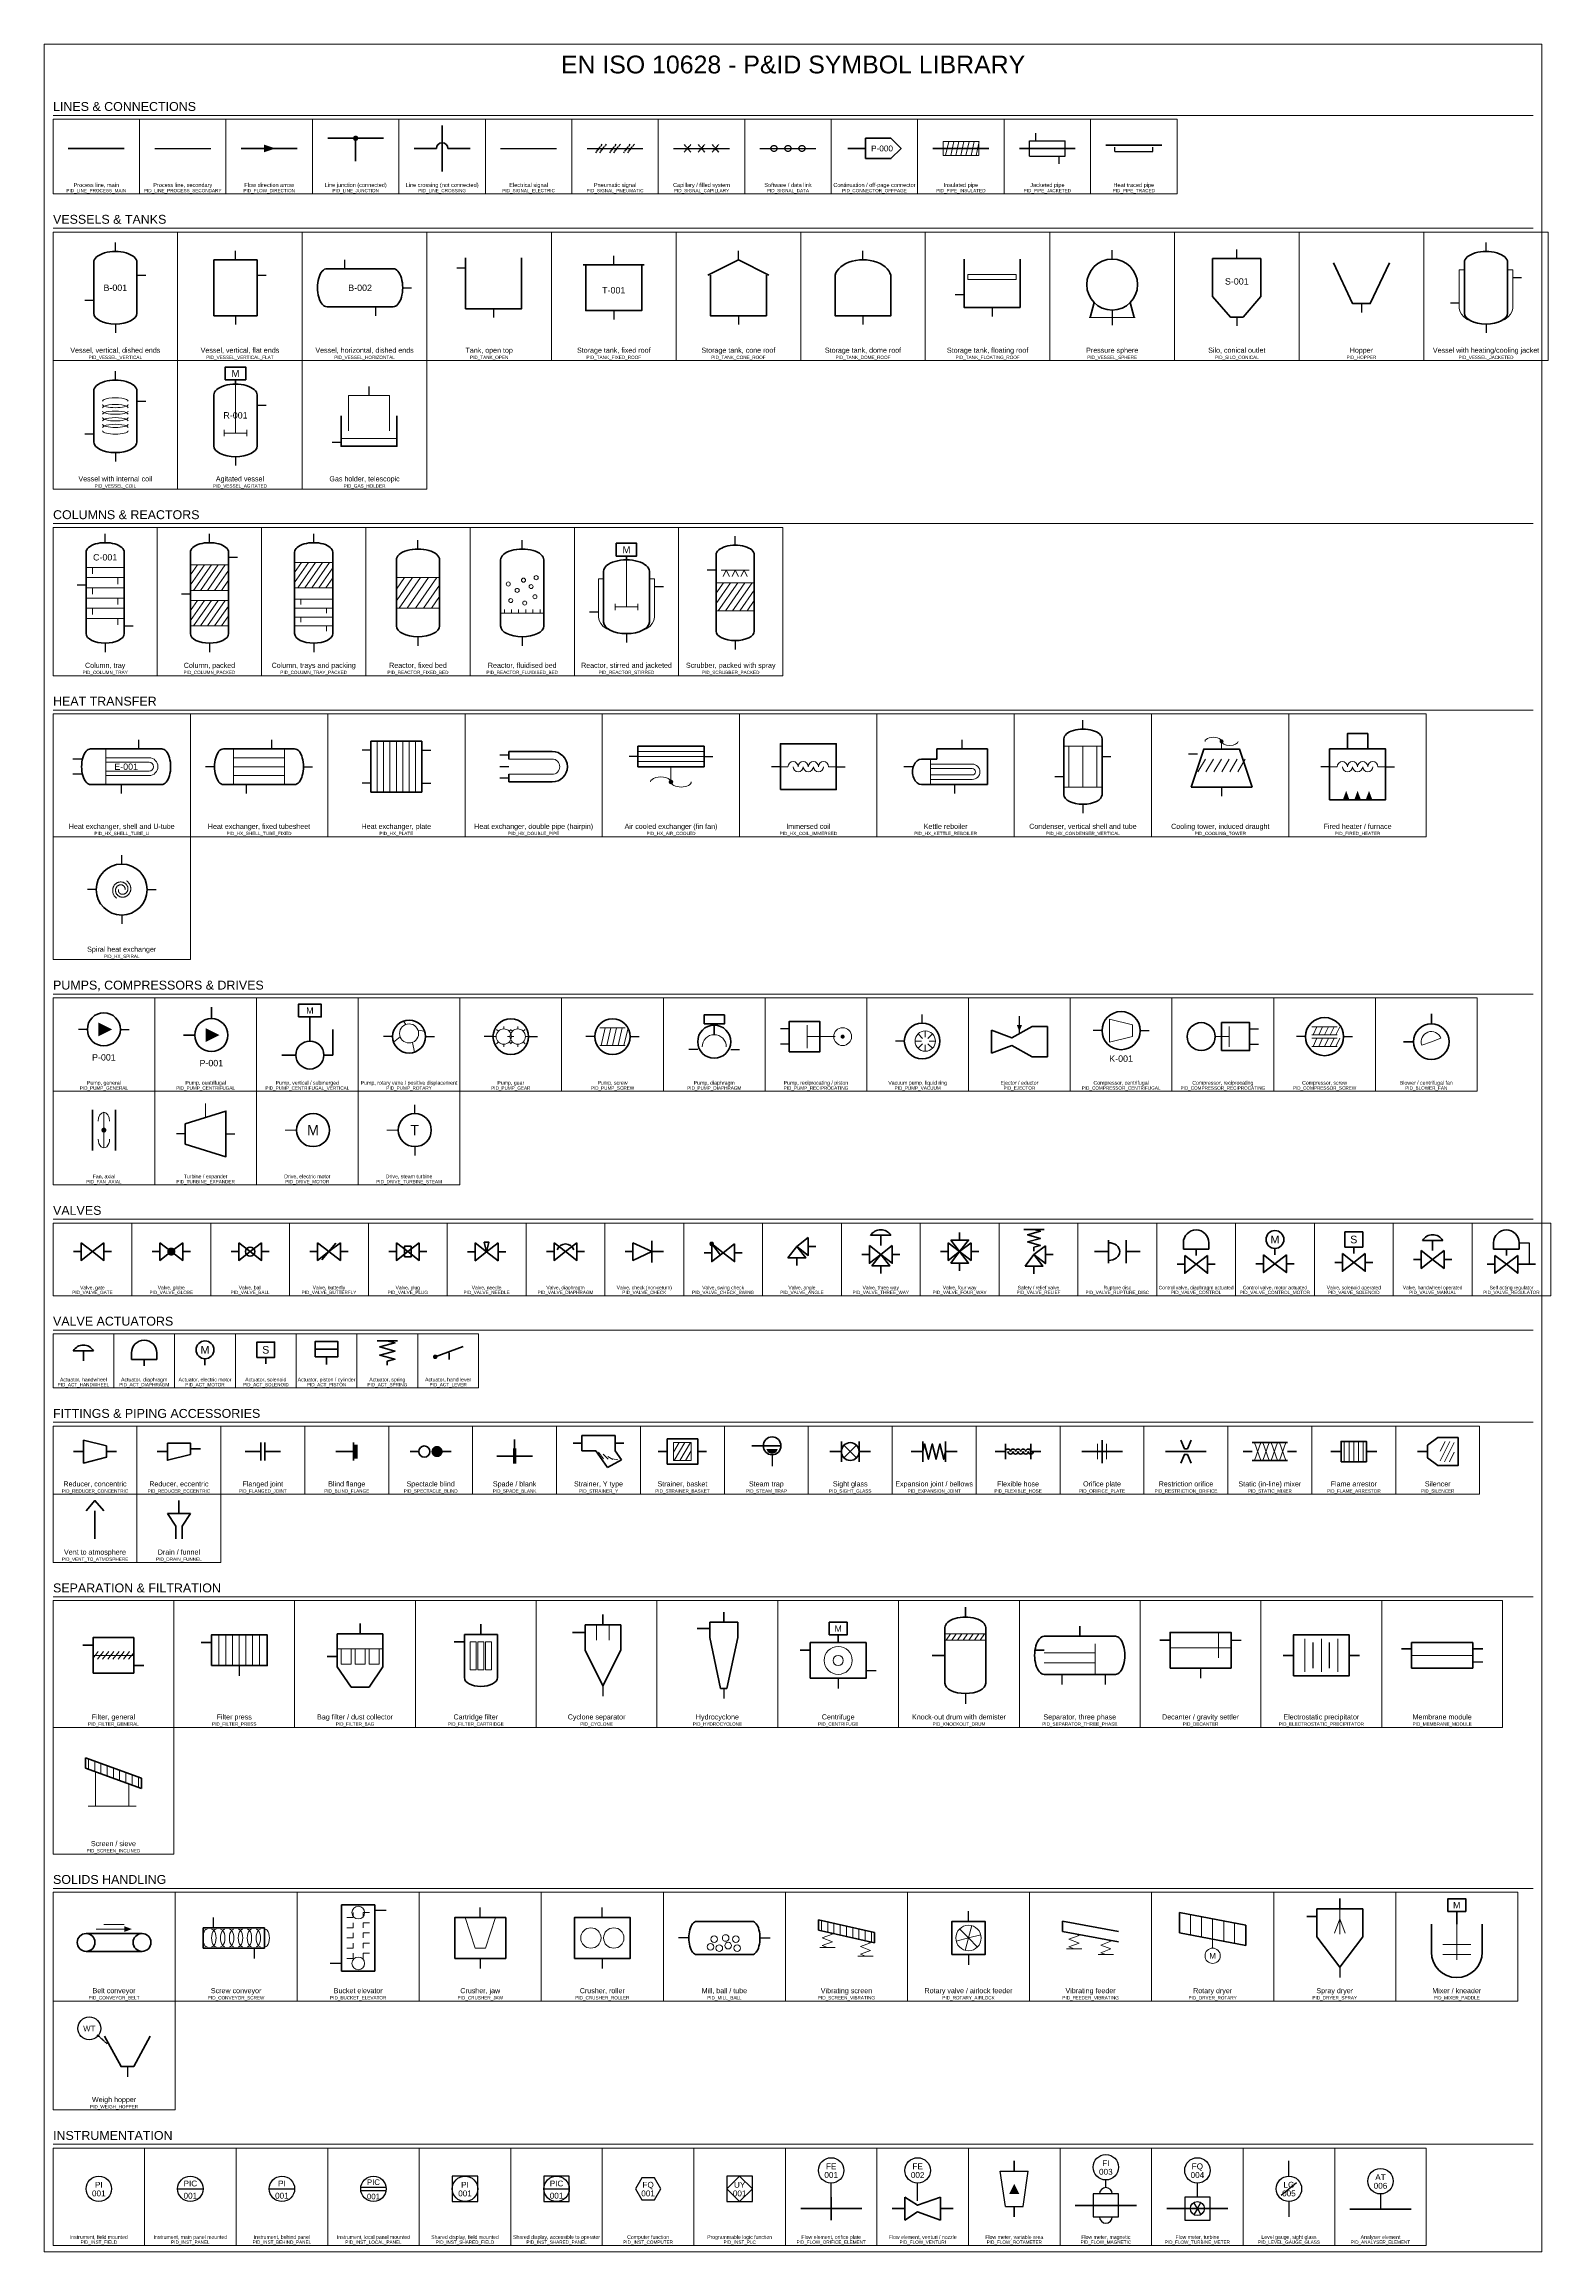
# Model space of a CAD drawing. Header units: millimetres. Extents: x 0 to 1185, y -1736 to 0.
import ezdxf
from ezdxf.enums import TextEntityAlignment as Align

# ---------------------------------------------------------------- set-up
doc = ezdxf.new("R2010")
doc.units = ezdxf.units.MM
doc.linetypes.add('DASHED', pattern=[1.524, 1.27, -0.254])
for name, color, linetype, lineweight, true_color in [('PID_DETAIL', 7, 'Continuous', 18, 0x7a8694), ('PID_EQUIP', 7, 'Continuous', 35, 0x1e2630), ('PID_FILL', 7, 'Continuous', 0, 0x1e2630), ('PID_INSTR', 7, 'Continuous', 25, 0x005c98), ('PID_PIPE_MAIN', 7, 'Continuous', 50, 0x14181e), ('PID_PIPE_SEC', 7, 'Continuous', 25, 0x58626e), ('PID_SHEET_FRAME', 7, 'Continuous', 13, 0xb0b8c4), ('PID_SHEET_TEXT', 7, 'Continuous', 18, 0x28303c), ('PID_SIGNAL', 7, 'DASHED', 25, 0x005c98), ('PID_TEXT', 7, 'Continuous', 18, 0x46505c), ('PID_VALVE', 7, 'Continuous', 35, 0x1e2630)]:
    doc.layers.add(name, color=color, linetype=linetype, lineweight=lineweight, true_color=true_color)
doc.styles.get("Standard").update_dxf_attribs({"font": 'arial.ttf'})

# ---------------------------------------------------------------- blocks, each defined once
blk = doc.blocks.new('PID_LINE_PROCESS_MAIN')
at = {"layer": 'PID_PIPE_MAIN'}
blk.add_line((-22, 0), (22, 0), dxfattribs=at)
blk = doc.blocks.new('PID_LINE_PROCESS_SECONDARY')
at = {"layer": 'PID_PIPE_SEC'}
blk.add_line((-22, 0), (22, 0), dxfattribs=at)
blk = doc.blocks.new('PID_FLOW_DIRECTION')
at = {"layer": 'PID_FILL'}
blk.add_hatch(color=7, dxfattribs=at).paths.add_polyline_path([(5, 0), (-4, 3), (-4, -3)])
at = {"layer": 'PID_PIPE_MAIN'}
blk.add_line((-22, 0), (22, 0), dxfattribs=at)
blk = doc.blocks.new('PID_LINE_JUNCTION')
at = {"layer": 'PID_FILL'}
blk.add_hatch(color=7, dxfattribs=at).paths.add_polyline_path([(2.1, 0), (2, 0.5), (1.8, 1.1), (1.5, 1.5), (1.1, 1.8), (0.5, 2), (0, 2.1), (-0.5, 2), (-1.1, 1.8), (-1.5, 1.5), (-1.8, 1.1), (-2, 0.5), (-2.1, 0), (-2, -0.5), (-1.8, -1.1), (-1.5, -1.5), (-1.1, -1.8), (-0.5, -2), (0, -2.1), (0.5, -2), (1.1, -1.8), (1.5, -1.5), (1.8, -1.1), (2, -0.5)])
at = {"layer": 'PID_PIPE_MAIN'}
for p, q in [((-22, 0), (22, 0)), ((0, 0), (0, -18))]:
    blk.add_line(p, q, dxfattribs=at)
blk = doc.blocks.new('PID_LINE_CROSSING')
at = {"layer": 'PID_PIPE_MAIN'}
for p, q in [((0, -18), (0, 18)), ((-22, 0), (-4.5, 0)), ((4.5, 0), (22, 0))]:
    blk.add_line(p, q, dxfattribs=at)
blk.add_arc((0, 0), 4.5, 0, 180, dxfattribs=at)
blk = doc.blocks.new('PID_SIGNAL_ELECTRIC')
at = {"layer": 'PID_SIGNAL'}
blk.add_line((-22, 0), (22, 0), dxfattribs=at)
blk = doc.blocks.new('PID_SIGNAL_PNEUMATIC')
at = {"layer": 'PID_SIGNAL'}
for p, q in [((-22, 0), (22, 0)), ((-15.2, -3.4), (-10, 3.4)), ((-12, -3.4), (-6.8, 3.4)), ((-4.2, -3.4), (1, 3.4)), ((-1, -3.4), (4.2, 3.4)), ((6.8, -3.4), (12, 3.4)), ((10, -3.4), (15.2, 3.4))]:
    blk.add_line(p, q, dxfattribs=at)
blk = doc.blocks.new('PID_SIGNAL_CAPILLARY')
at = {"layer": 'PID_SIGNAL'}
for p, q in [((-22, 0), (22, 0)), ((-13.6, -3), (-8.4, 3)), ((-13.6, 3), (-8.4, -3)), ((-2.6, -3), (2.6, 3)), ((-2.6, 3), (2.6, -3)), ((8.4, -3), (13.6, 3)), ((8.4, 3), (13.6, -3))]:
    blk.add_line(p, q, dxfattribs=at)
blk = doc.blocks.new('PID_SIGNAL_DATA')
at = {"layer": 'PID_SIGNAL'}
blk.add_line((-22, 0), (22, 0), dxfattribs=at)
for centre in [(-11, 0), (0, 0), (11, 0)]:
    blk.add_circle(centre, 2.4, dxfattribs=at)
blk = doc.blocks.new('PID_CONNECTOR_OFFPAGE')
at = {"layer": 'PID_EQUIP'}
blk.add_lwpolyline([(-8, -8), (12, -8), (20, 0), (12, 8), (-8, 8)], close=True, dxfattribs=at)
at = {"layer": 'PID_PIPE_MAIN'}
blk.add_line((-22, 0), (-8, 0), dxfattribs=at)
at = {"layer": 'PID_TEXT'}
blk.add_attdef('DEST', text='', height=4.6, dxfattribs=at).set_placement((5, 0), align=Align.MIDDLE_CENTER)
blk = doc.blocks.new('PID_PIPE_INSULATED')
at = {"layer": 'PID_DETAIL'}
for p, q in [((-14, 5.5), (14, 5.5)), ((-14, -5.5), (-14, 5.5)), ((-12, -5.5), (-9.6, 5.5)), ((-8, -5.5), (-5.6, 5.5)), ((-4, -5.5), (-1.6, 5.5)), ((0, -5.5), (2.4, 5.5)), ((4, -5.5), (6.4, 5.5)), ((8, -5.5), (10.4, 5.5)), ((12, -5.5), (14.4, 5.5)), ((14, -5.5), (14, 5.5)), ((-14, -5.5), (14, -5.5))]:
    blk.add_line(p, q, dxfattribs=at)
at = {"layer": 'PID_PIPE_MAIN'}
blk.add_line((-22, 0), (22, 0), dxfattribs=at)
blk = doc.blocks.new('PID_PIPE_JACKETED')
at = {"layer": 'PID_PIPE_MAIN'}
blk.add_line((-22, 0), (22, 0), dxfattribs=at)
at = {"layer": 'PID_PIPE_SEC'}
for p, q in [((-14, 6), (14, 6)), ((-14, -6), (-14, 6)), ((-9, 6), (-9, 12)), ((14, -6), (14, 6)), ((-14, -6), (14, -6)), ((9, -6), (9, -12))]:
    blk.add_line(p, q, dxfattribs=at)
blk = doc.blocks.new('PID_PIPE_TRACED')
at = {"layer": 'PID_PIPE_MAIN'}
blk.add_line((-22, 0), (22, 0), dxfattribs=at)
at = {"layer": 'PID_SIGNAL'}
for p, q in [((-15, -5), (-15, -1.5)), ((-15, -5), (15, -5)), ((15, -5), (15, -1.5))]:
    blk.add_line(p, q, dxfattribs=at)
blk = doc.blocks.new('PID_VESSEL_VERTICAL')
at = {"layer": 'PID_EQUIP'}
for p, q in [((-17, -20), (-17, 20)), ((17, -20), (17, 20))]:
    blk.add_line(p, q, dxfattribs=at)
for centre, start_param, end_param in [((0, 20), 0, 3.141593), ((0, -20), 3.141593, 6.283185)]:
    blk.add_ellipse(centre, major_axis=(17, 0), ratio=0.5, start_param=start_param, end_param=end_param, dxfattribs=at)
at = {"layer": 'PID_PIPE_SEC'}
for p, q in [((0, 28.5), (0, 35.5)), ((17, 10), (24, 10)), ((-17, -10), (-24, -10)), ((0, -28.5), (0, -35.5))]:
    blk.add_line(p, q, dxfattribs=at)
at = {"layer": 'PID_TEXT'}
blk.add_attdef('TAG', text='', height=5, dxfattribs=at).set_placement((0, 0), align=Align.MIDDLE_CENTER)
blk = doc.blocks.new('PID_VESSEL_VERTICAL_FLAT')
at = {"layer": 'PID_EQUIP'}
for p, q in [((-17, -22), (-17, 22)), ((-17, 22), (17, 22)), ((17, -22), (17, 22)), ((-17, -22), (17, -22))]:
    blk.add_line(p, q, dxfattribs=at)
at = {"layer": 'PID_PIPE_SEC'}
for p, q in [((0, 22), (0, 29)), ((17, 10), (24, 10)), ((0, -22), (0, -29))]:
    blk.add_line(p, q, dxfattribs=at)
blk = doc.blocks.new('PID_VESSEL_HORIZONTAL')
at = {"layer": 'PID_EQUIP'}
for p, q in [((-26, 15), (26, 15)), ((-26, -15), (26, -15))]:
    blk.add_line(p, q, dxfattribs=at)
for centre, start_param, end_param in [((-26, 0), 0, 3.141593), ((26, 0), -3.141593, 0)]:
    blk.add_ellipse(centre, major_axis=(0, 15), ratio=0.5, start_param=start_param, end_param=end_param, dxfattribs=at)
at = {"layer": 'PID_PIPE_SEC'}
for p, q in [((-12, 15), (-12, 22)), ((33.5, 0), (40.5, 0)), ((12, -15), (12, -22))]:
    blk.add_line(p, q, dxfattribs=at)
at = {"layer": 'PID_TEXT'}
blk.add_attdef('TAG', text='', height=5, dxfattribs=at).set_placement((0, 0), align=Align.MIDDLE_CENTER)
blk = doc.blocks.new('PID_TANK_OPEN')
at = {"layer": 'PID_EQUIP'}
blk.add_lwpolyline([(-22, 20), (-22, -20), (22, -20), (22, 20)], dxfattribs=at)
at = {"layer": 'PID_PIPE_SEC'}
for p, q in [((-22, 12), (-29, 12)), ((0, -20), (0, -27))]:
    blk.add_line(p, q, dxfattribs=at)
blk = doc.blocks.new('PID_TANK_FIXED_ROOF')
at = {"layer": 'PID_EQUIP'}
blk.add_line((-24, 16), (24, 16), dxfattribs=at)
blk.add_lwpolyline([(-22, 16), (-22, -20), (22, -20), (22, 16)], dxfattribs=at)
at = {"layer": 'PID_PIPE_SEC'}
for p, q in [((0, 16), (0, 23)), ((0, -20), (0, -27))]:
    blk.add_line(p, q, dxfattribs=at)
at = {"layer": 'PID_TEXT'}
blk.add_attdef('TAG', text='', height=5, dxfattribs=at).set_placement((0, -4), align=Align.MIDDLE_CENTER)
blk = doc.blocks.new('PID_TANK_CONE_ROOF')
at = {"layer": 'PID_EQUIP'}
for points in [[(-24, 12), (0, 24), (24, 12)], [(-22, 12), (-22, -20), (22, -20), (22, 12)]]:
    blk.add_lwpolyline(points, dxfattribs=at)
at = {"layer": 'PID_PIPE_SEC'}
for p, q in [((0, 24), (0, 31)), ((0, -20), (0, -27))]:
    blk.add_line(p, q, dxfattribs=at)
blk = doc.blocks.new('PID_TANK_DOME_ROOF')
at = {"layer": 'PID_EQUIP'}
blk.add_lwpolyline([(-22, 10), (-22, -20), (22, -20), (22, 10)], dxfattribs=at)
blk.add_ellipse((0, 10), major_axis=(22, 0), ratio=0.636364, start_param=0, end_param=3.141593, dxfattribs=at)
at = {"layer": 'PID_PIPE_SEC'}
for p, q in [((0, 24), (0, 31)), ((0, -20), (0, -27))]:
    blk.add_line(p, q, dxfattribs=at)
blk = doc.blocks.new('PID_TANK_FLOATING_ROOF')
at = {"layer": 'PID_DETAIL'}
for p, q in [((-19, 2), (-19, 6)), ((-19, 6), (19, 6)), ((-19, 2), (19, 2)), ((19, 2), (19, 6))]:
    blk.add_line(p, q, dxfattribs=at)
at = {"layer": 'PID_EQUIP'}
blk.add_lwpolyline([(-22, 18), (-22, -20), (22, -20), (22, 18)], dxfattribs=at)
at = {"layer": 'PID_PIPE_SEC'}
for p, q in [((-22, -10), (-29, -10)), ((0, -20), (0, -27))]:
    blk.add_line(p, q, dxfattribs=at)
blk = doc.blocks.new('PID_VESSEL_SPHERE')
at = {"layer": 'PID_DETAIL'}
blk.add_line((-18, -26), (18, -26), dxfattribs=at)
at = {"layer": 'PID_EQUIP'}
for p, q in [((-14.2, -14.2), (-17.2, -26)), ((14.2, -14.2), (17.2, -26))]:
    blk.add_line(p, q, dxfattribs=at)
blk.add_circle((0, 0), 20, dxfattribs=at)
at = {"layer": 'PID_PIPE_SEC'}
for p, q in [((0, 20), (0, 27)), ((0, -20), (0, -32))]:
    blk.add_line(p, q, dxfattribs=at)
blk = doc.blocks.new('PID_SILO_CONICAL')
at = {"layer": 'PID_EQUIP'}
blk.add_line((-19, 24), (19, 24), dxfattribs=at)
blk.add_lwpolyline([(-19, 24), (-19, -6), (-5, -22), (5, -22), (19, -6), (19, 24)], dxfattribs=at)
at = {"layer": 'PID_PIPE_SEC'}
for p, q in [((0, 24), (0, 31)), ((0, -22), (0, -29))]:
    blk.add_line(p, q, dxfattribs=at)
at = {"layer": 'PID_TEXT'}
blk.add_attdef('TAG', text='', height=5, dxfattribs=at).set_placement((0, 6), align=Align.MIDDLE_CENTER)
blk = doc.blocks.new('PID_HOPPER')
at = {"layer": 'PID_EQUIP'}
blk.add_lwpolyline([(-22, 18), (-7, -14), (7, -14), (22, 18)], dxfattribs=at)
at = {"layer": 'PID_PIPE_SEC'}
blk.add_line((0, -14), (0, -21), dxfattribs=at)
blk = doc.blocks.new('PID_VESSEL_JACKETED')
at = {"layer": 'PID_DETAIL'}
for p, q in [((-21, -16), (-21, 14)), ((-21, 14), (-17, 14)), ((17, 14), (21, 14)), ((21, -16), (21, 14))]:
    blk.add_line(p, q, dxfattribs=at)
blk.add_ellipse((0, -16), major_axis=(21, 0), ratio=0.595238, start_param=3.141593, end_param=6.283185, dxfattribs=at)
at = {"layer": 'PID_EQUIP'}
for p, q in [((-17, -20), (-17, 20)), ((17, -20), (17, 20))]:
    blk.add_line(p, q, dxfattribs=at)
for centre, start_param, end_param in [((0, 20), 0, 3.141593), ((0, -20), 3.141593, 6.283185)]:
    blk.add_ellipse(centre, major_axis=(17, 0), ratio=0.5, start_param=start_param, end_param=end_param, dxfattribs=at)
at = {"layer": 'PID_PIPE_SEC'}
for p, q in [((0, 28.5), (0, 35.5)), ((21, 8), (28, 8)), ((-21, -12), (-28, -12)), ((0, -28.5), (0, -35.5))]:
    blk.add_line(p, q, dxfattribs=at)
blk = doc.blocks.new('PID_VESSEL_COIL')
at = {"layer": 'PID_DETAIL'}
for centre, start_param, end_param in [((0, 12), 0, 3.141593), ((0, 6.8), 0, 3.141593), ((0, 9.4), 3.141593, 6.283185), ((0, 1.6), 0, 3.141593), ((0, 4.2), 3.141593, 6.283185), ((0, -3.6), 0, 3.141593), ((0, -1), 3.141593, 6.283185), ((0, -8.8), 0, 3.141593), ((0, -6.2), 3.141593, 6.283185), ((0, -11.4), 3.141593, 6.283185)]:
    blk.add_ellipse(centre, major_axis=(10, 0), ratio=0.26, start_param=start_param, end_param=end_param, dxfattribs=at)
at = {"layer": 'PID_EQUIP'}
for p, q in [((-17, -20), (-17, 20)), ((17, -20), (17, 20))]:
    blk.add_line(p, q, dxfattribs=at)
for centre, start_param, end_param in [((0, 20), 0, 3.141593), ((0, -20), 3.141593, 6.283185)]:
    blk.add_ellipse(centre, major_axis=(17, 0), ratio=0.5, start_param=start_param, end_param=end_param, dxfattribs=at)
at = {"layer": 'PID_PIPE_SEC'}
for p, q in [((0, 28.5), (0, 35.5)), ((17, 12), (24, 12)), ((-17, -14), (-24, -14)), ((0, -28.5), (0, -35.5))]:
    blk.add_line(p, q, dxfattribs=at)
blk = doc.blocks.new('PID_VESSEL_AGITATED')
at = {"layer": 'PID_DETAIL'}
for p, q in [((0, 28.5), (0, -10)), ((-9, -12.5), (-9, -7.5)), ((-9, -10), (9, -10)), ((9, -12.5), (9, -7.5))]:
    blk.add_line(p, q, dxfattribs=at)
at = {"layer": 'PID_EQUIP'}
for p, q in [((-17, -20), (-17, 20)), ((0, 28.5), (0, 32)), ((17, -20), (17, 20))]:
    blk.add_line(p, q, dxfattribs=at)
blk.add_lwpolyline([(-8, 32), (8, 32), (8, 42), (-8, 42)], close=True, dxfattribs=at)
for centre, start_param, end_param in [((0, 20), 0, 3.141593), ((0, -20), 3.141593, 6.283185)]:
    blk.add_ellipse(centre, major_axis=(17, 0), ratio=0.5, start_param=start_param, end_param=end_param, dxfattribs=at)
at = {"layer": 'PID_PIPE_SEC'}
for p, q in [((17, 12), (24, 12)), ((0, -28.5), (0, -35.5))]:
    blk.add_line(p, q, dxfattribs=at)
at = {"layer": 'PID_TEXT'}
blk.add_text('M', height=5.5, dxfattribs=at).set_placement((0, 37), align=Align.MIDDLE_CENTER)
blk.add_attdef('TAG', text='', height=5, dxfattribs=at).set_placement((0, 4), align=Align.MIDDLE_CENTER)
blk = doc.blocks.new('PID_GAS_HOLDER')
at = {"layer": 'PID_DETAIL'}
for p, q in [((-16, 20), (16, 20)), ((-22, -14), (22, -14))]:
    blk.add_line(p, q, dxfattribs=at)
blk.add_lwpolyline([(-16, -8), (-16, 20), (16, 20), (16, -8)], dxfattribs=at)
at = {"layer": 'PID_EQUIP'}
blk.add_lwpolyline([(-22, 4), (-22, -20), (22, -20), (22, 4)], dxfattribs=at)
at = {"layer": 'PID_PIPE_SEC'}
for p, q in [((0, 20), (0, 27)), ((-22, -17), (-29, -17))]:
    blk.add_line(p, q, dxfattribs=at)
blk = doc.blocks.new('PID_COLUMN_TRAY')
at = {"layer": 'PID_DETAIL'}
for p, q in [((-15, 20), (15, 20)), ((-10, 20), (-10, 15)), ((-15, 12), (15, 12)), ((-15, 4), (15, 4)), ((-10, 4), (-10, -1)), ((10, 12), (10, 7)), ((-15, -4), (15, -4)), ((-15, -12), (15, -12)), ((-10, -12), (-10, -17)), ((10, -4), (10, -9)), ((-15, -20), (15, -20)), ((10, -20), (10, -25))]:
    blk.add_line(p, q, dxfattribs=at)
at = {"layer": 'PID_EQUIP'}
for p, q in [((-15, -32), (-15, 32)), ((15, -32), (15, 32))]:
    blk.add_line(p, q, dxfattribs=at)
for centre, start_param, end_param in [((0, 32), 0, 3.141593), ((0, -32), 3.141593, 6.283185)]:
    blk.add_ellipse(centre, major_axis=(15, 0), ratio=0.5, start_param=start_param, end_param=end_param, dxfattribs=at)
at = {"layer": 'PID_PIPE_SEC'}
for p, q in [((0, 39.5), (0, 46.5)), ((-15, 6), (-22, 6)), ((15, -26), (22, -26)), ((0, -39.5), (0, -46.5))]:
    blk.add_line(p, q, dxfattribs=at)
at = {"layer": 'PID_TEXT'}
blk.add_attdef('TAG', text='', height=5, dxfattribs=at).set_placement((0, 28), align=Align.MIDDLE_CENTER)
blk = doc.blocks.new('PID_COLUMN_PACKED')
at = {"layer": 'PID_DETAIL'}
for p, q in [((-15, 14.1), (-9.5, 22)), ((-15, 6.3), (-4, 22)), ((-15, 22), (15, 22)), ((-12.5, 2), (1.5, 22)), ((-7, 2), (7, 22)), ((-1.5, 2), (12.5, 22)), ((4, 2), (15, 17.7)), ((-15, 2), (15, 2)), ((9.5, 2), (15, 9.9)), ((-15, -13.9), (-9.5, -6)), ((-15, -21.7), (-4, -6)), ((-15, -6), (15, -6)), ((-12.5, -26), (1.5, -6)), ((-7, -26), (7, -6)), ((-1.5, -26), (12.5, -6)), ((4, -26), (15, -10.3)), ((-15, -26), (15, -26)), ((9.5, -26), (15, -18.1))]:
    blk.add_line(p, q, dxfattribs=at)
at = {"layer": 'PID_EQUIP'}
for p, q in [((-15, -32), (-15, 32)), ((15, -32), (15, 32))]:
    blk.add_line(p, q, dxfattribs=at)
for centre, start_param, end_param in [((0, 32), 0, 3.141593), ((0, -32), 3.141593, 6.283185)]:
    blk.add_ellipse(centre, major_axis=(15, 0), ratio=0.5, start_param=start_param, end_param=end_param, dxfattribs=at)
at = {"layer": 'PID_PIPE_SEC'}
for p, q in [((0, 39.5), (0, 46.5)), ((15, 28), (22, 28)), ((-15, -1), (-22, -1)), ((0, -39.5), (0, -46.5))]:
    blk.add_line(p, q, dxfattribs=at)
blk = doc.blocks.new('PID_COLUMN_TRAY_PACKED')
at = {"layer": 'PID_DETAIL'}
for p, q in [((-15, 16.1), (-9.5, 24)), ((-15, 8.3), (-4, 24)), ((-15, 24), (15, 24)), ((-12.5, 4), (1.5, 24)), ((-7, 4), (7, 24)), ((-1.5, 4), (12.5, 24)), ((4, 4), (15, 19.7)), ((-15, 4), (15, 4)), ((9.5, 4), (15, 11.9)), ((-15, -5), (15, -5)), ((-15, -12), (15, -12)), ((-10, -5), (-10, -9)), ((10, -12), (10, -16)), ((-15, -19), (15, -19)), ((-15, -26), (15, -26)), ((-10, -19), (-10, -23)), ((10, -26), (10, -30))]:
    blk.add_line(p, q, dxfattribs=at)
at = {"layer": 'PID_EQUIP'}
for p, q in [((-15, -32), (-15, 32)), ((15, -32), (15, 32))]:
    blk.add_line(p, q, dxfattribs=at)
for centre, start_param, end_param in [((0, 32), 0, 3.141593), ((0, -32), 3.141593, 6.283185)]:
    blk.add_ellipse(centre, major_axis=(15, 0), ratio=0.5, start_param=start_param, end_param=end_param, dxfattribs=at)
at = {"layer": 'PID_PIPE_SEC'}
for p, q in [((0, 39.5), (0, 46.5)), ((0, -39.5), (0, -46.5))]:
    blk.add_line(p, q, dxfattribs=at)
blk = doc.blocks.new('PID_REACTOR_FIXED_BED')
at = {"layer": 'PID_DETAIL'}
for p, q in [((-17, 2.9), (-10.7, 12)), ((-17, -6.1), (-4.3, 12)), ((-17, 12), (17, 12)), ((-14.8, -12), (2, 12)), ((-8.4, -12), (8.4, 12)), ((-2, -12), (14.8, 12)), ((4.3, -12), (17, 6.1)), ((-17, -12), (17, -12)), ((10.7, -12), (17, -2.9))]:
    blk.add_line(p, q, dxfattribs=at)
at = {"layer": 'PID_EQUIP'}
for p, q in [((-17, -26), (-17, 26)), ((17, -26), (17, 26))]:
    blk.add_line(p, q, dxfattribs=at)
for centre, start_param, end_param in [((0, 26), 0, 3.141593), ((0, -26), 3.141593, 6.283185)]:
    blk.add_ellipse(centre, major_axis=(17, 0), ratio=0.5, start_param=start_param, end_param=end_param, dxfattribs=at)
at = {"layer": 'PID_PIPE_SEC'}
for p, q in [((0, 34.5), (0, 41.5)), ((0, -34.5), (0, -41.5))]:
    blk.add_line(p, q, dxfattribs=at)
blk = doc.blocks.new('PID_REACTOR_FLUIDISED_BED')
at = {"layer": 'PID_DETAIL'}
for p, q in [((-17, -16), (17, -16)), ((-14, -16), (-14, -13)), ((-8.4, -16), (-8.4, -13)), ((-2.8, -16), (-2.8, -13)), ((2.8, -16), (2.8, -13)), ((8.4, -16), (8.4, -13)), ((14, -16), (14, -13))]:
    blk.add_line(p, q, dxfattribs=at)
for centre in [(-11, 7), (-4, 2), (1, 10), (7, 5), (11, 12), (-9, -6), (2, -8), (10, -3)]:
    blk.add_circle(centre, 1.6, dxfattribs=at)
at = {"layer": 'PID_EQUIP'}
for p, q in [((-17, -26), (-17, 26)), ((17, -26), (17, 26))]:
    blk.add_line(p, q, dxfattribs=at)
for centre, start_param, end_param in [((0, 26), 0, 3.141593), ((0, -26), 3.141593, 6.283185)]:
    blk.add_ellipse(centre, major_axis=(17, 0), ratio=0.5, start_param=start_param, end_param=end_param, dxfattribs=at)
at = {"layer": 'PID_PIPE_SEC'}
for p, q in [((0, 34.5), (0, 41.5)), ((0, -34.5), (0, -41.5))]:
    blk.add_line(p, q, dxfattribs=at)
blk = doc.blocks.new('PID_REACTOR_STIRRED')
at = {"layer": 'PID_DETAIL'}
for p, q in [((0, 29), (0, -8)), ((-22, -16), (-22, 14)), ((-22, 14), (-18, 14)), ((18, 14), (22, 14)), ((22, -16), (22, 14)), ((-9, -10.5), (-9, -5.5)), ((-9, -8), (9, -8)), ((9, -10.5), (9, -5.5))]:
    blk.add_line(p, q, dxfattribs=at)
blk.add_ellipse((0, -16), major_axis=(22, 0), ratio=0.590909, start_param=3.141593, end_param=6.283185, dxfattribs=at)
at = {"layer": 'PID_EQUIP'}
for p, q in [((-18, -20), (-18, 20)), ((0, 29), (0, 32)), ((18, -20), (18, 20))]:
    blk.add_line(p, q, dxfattribs=at)
blk.add_lwpolyline([(-8, 32), (8, 32), (8, 42), (-8, 42)], close=True, dxfattribs=at)
for centre, start_param, end_param in [((0, 20), 0, 3.141593), ((0, -20), 3.141593, 6.283185)]:
    blk.add_ellipse(centre, major_axis=(18, 0), ratio=0.5, start_param=start_param, end_param=end_param, dxfattribs=at)
at = {"layer": 'PID_PIPE_SEC'}
for p, q in [((22, 8), (29, 8)), ((-22, -12), (-29, -12)), ((0, -29), (0, -36))]:
    blk.add_line(p, q, dxfattribs=at)
at = {"layer": 'PID_TEXT'}
blk.add_text('M', height=5.5, dxfattribs=at).set_placement((0, 37), align=Align.MIDDLE_CENTER)
blk = doc.blocks.new('PID_SCRUBBER_PACKED')
at = {"layer": 'PID_DETAIL'}
for p, q in [((-11, 18), (11, 18)), ((-7, 18), (-9.5, 13)), ((-7, 18), (-4.5, 13)), ((0, 18), (-2.5, 13)), ((0, 18), (2.5, 13)), ((7, 18), (4.5, 13)), ((7, 18), (9.5, 13)), ((-15, -0.1), (-9.3, 8)), ((-15, -8.2), (-3.6, 8)), ((-15, 8), (15, 8)), ((-13.4, -14), (2, 8)), ((-7.7, -14), (7.7, 8)), ((-2, -14), (13.4, 8)), ((3.6, -14), (15, 2.2)), ((-15, -14), (15, -14)), ((9.3, -14), (15, -5.9))]:
    blk.add_line(p, q, dxfattribs=at)
at = {"layer": 'PID_EQUIP'}
for p, q in [((-15, -30), (-15, 30)), ((15, -30), (15, 30))]:
    blk.add_line(p, q, dxfattribs=at)
for centre, start_param, end_param in [((0, 30), 0, 3.141593), ((0, -30), 3.141593, 6.283185)]:
    blk.add_ellipse(centre, major_axis=(15, 0), ratio=0.5, start_param=start_param, end_param=end_param, dxfattribs=at)
at = {"layer": 'PID_PIPE_SEC'}
for p, q in [((0, 37.5), (0, 44.5)), ((-15, 18), (-22, 18)), ((0, -37.5), (0, -44.5))]:
    blk.add_line(p, q, dxfattribs=at)
blk = doc.blocks.new('PID_HX_SHELL_TUBE_U')
at = {"layer": 'PID_DETAIL'}
for p, q in [((-16, -14), (-16, 14)), ((-16, 7), (18, 7)), ((-16, 3.5), (18, 3.5)), ((-16, -3.5), (18, -3.5)), ((-16, -7), (18, -7))]:
    blk.add_line(p, q, dxfattribs=at)
for radius in [7, 3.5]:
    blk.add_arc((18, 0), radius, -90, 90, dxfattribs=at)
at = {"layer": 'PID_EQUIP'}
for p, q in [((-28, 14), (28, 14)), ((-28, -14), (28, -14))]:
    blk.add_line(p, q, dxfattribs=at)
for centre, start_param, end_param in [((-28, 0), 0, 3.141593), ((28, 0), -3.141593, 0)]:
    blk.add_ellipse(centre, major_axis=(0, 14), ratio=0.5, start_param=start_param, end_param=end_param, dxfattribs=at)
at = {"layer": 'PID_PIPE_SEC'}
for p, q in [((10, 14), (10, 21)), ((-35, 6), (-42, 6)), ((-35, -6), (-42, -6)), ((-4, -14), (-4, -21))]:
    blk.add_line(p, q, dxfattribs=at)
at = {"layer": 'PID_TEXT'}
blk.add_attdef('TAG', text='', height=5, dxfattribs=at).set_placement((0, 0), align=Align.MIDDLE_CENTER)
blk = doc.blocks.new('PID_HX_SHELL_TUBE_FIXED')
at = {"layer": 'PID_DETAIL'}
for p, q in [((-20, -14), (-20, 14)), ((-20, 7), (20, 7)), ((-20, 0), (20, 0)), ((20, -14), (20, 14)), ((-20, -7), (20, -7))]:
    blk.add_line(p, q, dxfattribs=at)
at = {"layer": 'PID_EQUIP'}
for p, q in [((-28, 14), (28, 14)), ((-28, -14), (28, -14))]:
    blk.add_line(p, q, dxfattribs=at)
for centre, start_param, end_param in [((-28, 0), 0, 3.141593), ((28, 0), -3.141593, 0)]:
    blk.add_ellipse(centre, major_axis=(0, 14), ratio=0.5, start_param=start_param, end_param=end_param, dxfattribs=at)
at = {"layer": 'PID_PIPE_SEC'}
for p, q in [((10, 14), (10, 21)), ((-35, 0), (-42, 0)), ((35, 0), (42, 0)), ((-10, -14), (-10, -21))]:
    blk.add_line(p, q, dxfattribs=at)
blk = doc.blocks.new('PID_HX_PLATE')
at = {"layer": 'PID_DETAIL'}
for p, q in [((-15, -20), (-15, 20)), ((-10, -20), (-10, 20)), ((-5, -20), (-5, 20)), ((0, -20), (0, 20)), ((5, -20), (5, 20)), ((10, -20), (10, 20)), ((15, -20), (15, 20))]:
    blk.add_line(p, q, dxfattribs=at)
at = {"layer": 'PID_EQUIP'}
blk.add_lwpolyline([(-20, -20), (20, -20), (20, 20), (-20, 20)], close=True, dxfattribs=at)
at = {"layer": 'PID_PIPE_SEC'}
for p, q in [((-20, 13), (-27, 13)), ((20, 13), (27, 13)), ((-20, -13), (-27, -13)), ((20, -13), (27, -13))]:
    blk.add_line(p, q, dxfattribs=at)
blk = doc.blocks.new('PID_HX_DOUBLE_PIPE')
at = {"layer": 'PID_DETAIL'}
for p, q in [((-24, 6), (10, 6)), ((-24, -6), (10, -6))]:
    blk.add_line(p, q, dxfattribs=at)
blk.add_arc((10, 0), 6, -90, 90, dxfattribs=at)
at = {"layer": 'PID_EQUIP'}
for p, q in [((-24, 12), (10, 12)), ((-24, 6), (-24, 12)), ((-24, -12), (-24, -6)), ((-24, -12), (10, -12))]:
    blk.add_line(p, q, dxfattribs=at)
blk.add_arc((10, 0), 12, -90, 90, dxfattribs=at)
at = {"layer": 'PID_PIPE_SEC'}
for p, q in [((-24, 9), (-31, 9)), ((-24, 0), (-31, 0)), ((-24, -9), (-31, -9))]:
    blk.add_line(p, q, dxfattribs=at)
blk = doc.blocks.new('PID_HX_AIR_COOLED')
at = {"layer": 'PID_DETAIL'}
blk.add_hatch(color=7, dxfattribs=at).paths.add_polyline_path([(1.8, -8), (1.7, -7.5), (1.6, -7.1), (1.3, -6.7), (0.9, -6.4), (0.5, -6.3), (0, -6.2), (-0.5, -6.3), (-0.9, -6.4), (-1.3, -6.7), (-1.6, -7.1), (-1.7, -7.5), (-1.8, -8), (-1.7, -8.5), (-1.6, -8.9), (-1.3, -9.3), (-0.9, -9.6), (-0.5, -9.7), (0, -9.8), (0.5, -9.7), (0.9, -9.6), (1.3, -9.3), (1.6, -8.9), (1.7, -8.5)])
for p, q in [((-26, 16), (26, 16)), ((-26, 12), (26, 12)), ((-26, 8), (26, 8)), ((0, 4), (0, -8))]:
    blk.add_line(p, q, dxfattribs=at)
for centre, start_param, end_param in [((-8, -8), 0, 3.141593), ((8, -8), 3.141593, 6.283185)]:
    blk.add_ellipse(centre, major_axis=(8, 0), ratio=0.5, start_param=start_param, end_param=end_param, dxfattribs=at)
at = {"layer": 'PID_EQUIP'}
blk.add_lwpolyline([(-26, 4), (26, 4), (26, 20), (-26, 20)], close=True, dxfattribs=at)
at = {"layer": 'PID_PIPE_SEC'}
for p, q in [((-26, 12), (-33, 12)), ((26, 12), (33, 12))]:
    blk.add_line(p, q, dxfattribs=at)
blk = doc.blocks.new('PID_HX_COIL_IMMERSED')
at = {"layer": 'PID_DETAIL'}
for p, q in [((-22, 0), (-16, 0)), ((16, 0), (22, 0))]:
    blk.add_line(p, q, dxfattribs=at)
for centre, start, end in [((-12, 0), 0, 180), ((-8, 0), 180, 360), ((-4, 0), 0, 180), ((0, 0), 180, 360), ((4, 0), 0, 180), ((8, 0), 180, 360), ((12, 0), 0, 180)]:
    blk.add_arc(centre, 4, start, end, dxfattribs=at)
at = {"layer": 'PID_EQUIP'}
blk.add_lwpolyline([(-22, -18), (22, -18), (22, 18), (-22, 18)], close=True, dxfattribs=at)
at = {"layer": 'PID_PIPE_SEC'}
for p, q in [((-22, 0), (-29, 0)), ((22, 0), (29, 0))]:
    blk.add_line(p, q, dxfattribs=at)
blk = doc.blocks.new('PID_HX_KETTLE_REBOILER')
at = {"layer": 'PID_DETAIL'}
for p, q in [((-19, -14), (-19, 6)), ((-19, 2), (14, 2)), ((-19, -1.5), (14, -1.5)), ((-19, -6.5), (14, -6.5)), ((-19, -10), (14, -10))]:
    blk.add_line(p, q, dxfattribs=at)
for radius in [6, 2.5]:
    blk.add_arc((14, -4), radius, -90, 90, dxfattribs=at)
at = {"layer": 'PID_EQUIP'}
for p, q in [((-26, 6), (-14, 6)), ((-14, 6), (-14, 14)), ((-14, 14), (26, 14)), ((26, -14), (26, 14))]:
    blk.add_line(p, q, dxfattribs=at)
blk.add_lwpolyline([(-26, -14), (26, -14)], dxfattribs=at)
blk.add_ellipse((-26, -4), major_axis=(0, 10), ratio=0.7, start_param=0, end_param=3.141593, dxfattribs=at)
at = {"layer": 'PID_PIPE_SEC'}
for p, q in [((6, 14), (6, 21)), ((-33, 0), (-40, 0)), ((0, -14), (0, -21))]:
    blk.add_line(p, q, dxfattribs=at)
blk = doc.blocks.new('PID_HX_CONDENSER_VERTICAL')
at = {"layer": 'PID_DETAIL'}
for p, q in [((-15, 16), (15, 16)), ((-11, -16), (-11, 16)), ((0, -16), (0, 16)), ((11, -16), (11, 16)), ((-15, -16), (15, -16))]:
    blk.add_line(p, q, dxfattribs=at)
at = {"layer": 'PID_EQUIP'}
for p, q in [((-15, -22), (-15, 22)), ((15, -22), (15, 22))]:
    blk.add_line(p, q, dxfattribs=at)
for centre, start_param, end_param in [((0, 22), 0, 3.141593), ((0, -22), 3.141593, 6.283185)]:
    blk.add_ellipse(centre, major_axis=(15, 0), ratio=0.5, start_param=start_param, end_param=end_param, dxfattribs=at)
at = {"layer": 'PID_PIPE_SEC'}
for p, q in [((0, 29.5), (0, 36.5)), ((15, 8), (22, 8)), ((-15, -8), (-22, -8)), ((0, -29.5), (0, -36.5))]:
    blk.add_line(p, q, dxfattribs=at)
blk = doc.blocks.new('PID_COOLING_TOWER')
at = {"layer": 'PID_DETAIL'}
blk.add_hatch(color=7, dxfattribs=at).paths.add_polyline_path([(1.6, 18), (1.5, 18.4), (1.4, 18.8), (1.1, 19.1), (0.8, 19.4), (0.4, 19.5), (0, 19.6), (-0.4, 19.5), (-0.8, 19.4), (-1.1, 19.1), (-1.4, 18.8), (-1.5, 18.4), (-1.6, 18), (-1.5, 17.6), (-1.4, 17.2), (-1.1, 16.9), (-0.8, 16.6), (-0.4, 16.5), (0, 16.4), (0.4, 16.5), (0.8, 16.6), (1.1, 16.9), (1.4, 17.2), (1.5, 17.6)])
for p, q in [((0, 12), (0, 18)), ((-18.7, -6), (-12.7, 4)), ((-12.4, -6), (-6.4, 4)), ((-6.1, -6), (-0.1, 4)), ((0.1, -6), (6.1, 4)), ((6.4, -6), (12.4, 4)), ((12.7, -6), (18.7, 4))]:
    blk.add_line(p, q, dxfattribs=at)
for centre, start_param, end_param in [((-6.5, 18), 0, 3.141593), ((6.5, 18), 3.141593, 6.283185)]:
    blk.add_ellipse(centre, major_axis=(6.5, 0), ratio=0.492308, start_param=start_param, end_param=end_param, dxfattribs=at)
at = {"layer": 'PID_EQUIP'}
for p, q in [((-14, 12), (14, 12)), ((-24, -18), (24, -18))]:
    blk.add_line(p, q, dxfattribs=at)
blk.add_lwpolyline([(-24, -18), (-14, 12), (14, 12), (24, -18)], dxfattribs=at)
at = {"layer": 'PID_PIPE_SEC'}
for p, q in [((-19, 8), (-26, 8)), ((0, -18), (0, -25))]:
    blk.add_line(p, q, dxfattribs=at)
blk = doc.blocks.new('PID_FIRED_HEATER')
at = {"layer": 'PID_FILL'}
for points in [[(-11.6, -22), (-6.4, -22), (-9, -15)], [(-2.6, -22), (2.6, -22), (0, -15)], [(6.4, -22), (11.6, -22), (9, -15)]]:
    blk.add_hatch(color=7, dxfattribs=at).paths.add_polyline_path(points)
at = {"layer": 'PID_DETAIL'}
for p, q in [((-22, 4), (-16, 4)), ((16, 4), (22, 4))]:
    blk.add_line(p, q, dxfattribs=at)
for centre, start, end in [((-12, 4), 0, 180), ((-8, 4), 180, 360), ((-4, 4), 0, 180), ((0, 4), 180, 360), ((4, 4), 0, 180), ((8, 4), 180, 360), ((12, 4), 0, 180)]:
    blk.add_arc(centre, 4, start, end, dxfattribs=at)
at = {"layer": 'PID_EQUIP'}
blk.add_lwpolyline([(-22, -22), (22, -22), (22, 18), (-22, 18)], close=True, dxfattribs=at)
blk.add_lwpolyline([(-8, 18), (-8, 30), (8, 30), (8, 18)], dxfattribs=at)
at = {"layer": 'PID_PIPE_SEC'}
for p, q in [((-22, 4), (-29, 4)), ((22, 4), (29, 4))]:
    blk.add_line(p, q, dxfattribs=at)
blk = doc.blocks.new('PID_HX_SPIRAL')
at = {"layer": 'PID_DETAIL'}
for points in [[(-2.5, 0), (-2.5, -0.1), (-2.6, -0.3), (-2.6, -0.4), (-2.6, -0.6), (-2.6, -0.7), (-2.6, -0.8), (-2.6, -1), (-2.6, -1.1), (-2.5, -1.3), (-2.5, -1.4), (-2.5, -1.6), (-2.4, -1.7), (-2.3, -1.9), (-2.3, -2), (-2.2, -2.2), (-2.1, -2.3), (-2, -2.4), (-1.9, -2.6), (-1.8, -2.7), (-1.6, -2.8), (-1.5, -2.9), (-1.4, -3.1), (-1.2, -3.2), (-1.1, -3.3), (-0.9, -3.3), (-0.7, -3.4), (-0.6, -3.5), (-0.4, -3.6), (-0.2, -3.6), (0, -3.6), (0.2, -3.7), (0.4, -3.7), (0.6, -3.7), (0.8, -3.7), (1, -3.7), (1.2, -3.7), (1.4, -3.7), (1.6, -3.6), (1.8, -3.6), (2, -3.5), (2.2, -3.4), (2.4, -3.3), (2.6, -3.2), (2.8, -3.1), (3, -3), (3.2, -2.9), (3.3, -2.7), (3.5, -2.6), (3.7, -2.4), (3.8, -2.2), (4, -2), (4.1, -1.8), (4.2, -1.6), (4.3, -1.4), (4.5, -1.2), (4.5, -1), (4.6, -0.7), (4.7, -0.5), (4.8, -0.2), (4.8, 0), (4.8, 0.3), (4.8, 0.5), (4.9, 0.8), (4.8, 1), (4.8, 1.3), (4.8, 1.6), (4.7, 1.8), (4.7, 2.1), (4.6, 2.3), (4.5, 2.6), (4.4, 2.8), (4.3, 3.1), (4.1, 3.3), (4, 3.6), (3.8, 3.8), (3.6, 4), (3.4, 4.2), (3.2, 4.4), (3, 4.6), (2.8, 4.8), (2.5, 5), (2.3, 5.2), (2, 5.3), (1.8, 5.4), (1.5, 5.6), (1.2, 5.7), (0.9, 5.8), (0.6, 5.8), (0.3, 5.9), (0, 5.9), (-0.3, 6), (-0.6, 6), (-0.9, 6), (-1.3, 6), (-1.6, 5.9), (-1.9, 5.9), (-2.2, 5.8), (-2.5, 5.7), (-2.9, 5.6), (-3.2, 5.5), (-3.5, 5.3), (-3.8, 5.2), (-4.1, 5), (-4.3, 4.8), (-4.6, 4.6), (-4.9, 4.4), (-5.1, 4.2), (-5.4, 3.9), (-5.6, 3.6), (-5.8, 3.4), (-6, 3.1), (-6.2, 2.8), (-6.4, 2.4), (-6.5, 2.1), (-6.7, 1.8), (-6.8, 1.4), (-6.9, 1.1), (-7, 0.7), (-7.1, 0.4), (-7.1, 0), (-7.1, -0.4), (-7.1, -0.8), (-7.1, -1.1), (-7.1, -1.5), (-7, -1.9), (-7, -2.3), (-6.9, -2.6), (-6.8, -3), (-6.6, -3.4), (-6.5, -3.7), (-6.3, -4.1), (-6.1, -4.4), (-5.9, -4.8), (-5.7, -5.1), (-5.4, -5.4), (-5.2, -5.7), (-4.9, -6), (-4.6, -6.3), (-4.3, -6.6), (-3.9, -6.8)], [(2.5, 0), (2.5, 0.1), (2.6, 0.3), (2.6, 0.4), (2.6, 0.6), (2.6, 0.7), (2.6, 0.8), (2.6, 1), (2.6, 1.1), (2.5, 1.3), (2.5, 1.4), (2.5, 1.6), (2.4, 1.7), (2.3, 1.9), (2.3, 2), (2.2, 2.2), (2.1, 2.3), (2, 2.4), (1.9, 2.6), (1.8, 2.7), (1.6, 2.8), (1.5, 2.9), (1.4, 3.1), (1.2, 3.2), (1.1, 3.3), (0.9, 3.3), (0.7, 3.4), (0.6, 3.5), (0.4, 3.6), (0.2, 3.6), (0, 3.6), (-0.2, 3.7), (-0.4, 3.7), (-0.6, 3.7), (-0.8, 3.7), (-1, 3.7), (-1.2, 3.7), (-1.4, 3.7), (-1.6, 3.6), (-1.8, 3.6), (-2, 3.5), (-2.2, 3.4), (-2.4, 3.3), (-2.6, 3.2), (-2.8, 3.1), (-3, 3), (-3.2, 2.9), (-3.3, 2.7), (-3.5, 2.6), (-3.7, 2.4), (-3.8, 2.2), (-4, 2), (-4.1, 1.8), (-4.2, 1.6), (-4.3, 1.4), (-4.5, 1.2), (-4.5, 1), (-4.6, 0.7), (-4.7, 0.5), (-4.8, 0.2), (-4.8, 0), (-4.8, -0.3), (-4.8, -0.5), (-4.9, -0.8), (-4.8, -1), (-4.8, -1.3), (-4.8, -1.6), (-4.7, -1.8), (-4.7, -2.1), (-4.6, -2.3), (-4.5, -2.6), (-4.4, -2.8), (-4.3, -3.1), (-4.1, -3.3), (-4, -3.6), (-3.8, -3.8), (-3.6, -4), (-3.4, -4.2), (-3.2, -4.4), (-3, -4.6), (-2.8, -4.8), (-2.5, -5), (-2.3, -5.2), (-2, -5.3), (-1.8, -5.4), (-1.5, -5.6), (-1.2, -5.7), (-0.9, -5.8), (-0.6, -5.8), (-0.3, -5.9), (0, -5.9), (0.3, -6), (0.6, -6), (0.9, -6), (1.3, -6), (1.6, -5.9), (1.9, -5.9), (2.2, -5.8), (2.5, -5.7), (2.9, -5.6), (3.2, -5.5), (3.5, -5.3), (3.8, -5.2), (4.1, -5), (4.3, -4.8), (4.6, -4.6), (4.9, -4.4), (5.1, -4.2), (5.4, -3.9), (5.6, -3.6), (5.8, -3.4), (6, -3.1), (6.2, -2.8), (6.4, -2.4), (6.5, -2.1), (6.7, -1.8), (6.8, -1.4), (6.9, -1.1), (7, -0.7), (7.1, -0.4), (7.1, 0), (7.1, 0.4), (7.1, 0.8), (7.1, 1.1), (7.1, 1.5), (7, 1.9), (7, 2.3), (6.9, 2.6), (6.8, 3), (6.6, 3.4), (6.5, 3.7), (6.3, 4.1), (6.1, 4.4), (5.9, 4.8), (5.7, 5.1), (5.4, 5.4), (5.2, 5.7), (4.9, 6), (4.6, 6.3), (4.3, 6.6), (3.9, 6.8)]]:
    blk.add_lwpolyline(points, dxfattribs=at)
at = {"layer": 'PID_EQUIP'}
blk.add_circle((0, 0), 20, dxfattribs=at)
at = {"layer": 'PID_PIPE_SEC'}
for p, q in [((0, 20), (0, 27)), ((-20, 0), (-27, 0)), ((20, 0), (27, 0)), ((0, -20), (0, -27))]:
    blk.add_line(p, q, dxfattribs=at)
blk = doc.blocks.new('PID_PUMP_GENERAL')
at = {"layer": 'PID_FILL'}
blk.add_hatch(color=7, dxfattribs=at).paths.add_polyline_path([(-4.5, 5.5), (-4.5, -5.5), (6.5, 0)])
at = {"layer": 'PID_EQUIP'}
blk.add_circle((0, 0), 13, dxfattribs=at)
at = {"layer": 'PID_PIPE_SEC'}
for p, q in [((-13, 0), (-20, 0)), ((13, 0), (20, 0))]:
    blk.add_line(p, q, dxfattribs=at)
at = {"layer": 'PID_TEXT'}
blk.add_attdef('TAG', text='', height=5, dxfattribs=at).set_placement((0, -22), align=Align.MIDDLE_CENTER)
blk = doc.blocks.new('PID_PUMP_CENTRIFUGAL')
at = {"layer": 'PID_FILL'}
blk.add_hatch(color=7, dxfattribs=at).paths.add_polyline_path([(-4.5, 5.5), (-4.5, -5.5), (6.5, 0)])
at = {"layer": 'PID_EQUIP'}
for p, q in [((0, 13), (0, 22)), ((-13, 0), (-22, 0))]:
    blk.add_line(p, q, dxfattribs=at)
blk.add_circle((0, 0), 13, dxfattribs=at)
at = {"layer": 'PID_TEXT'}
blk.add_attdef('TAG', text='', height=5, dxfattribs=at).set_placement((0, -22), align=Align.MIDDLE_CENTER)
blk = doc.blocks.new('PID_PUMP_CENTRIFUGAL_VERTICAL')
at = {"layer": 'PID_EQUIP'}
for p, q in [((0, -3), (0, 16)), ((18, -14), (18, 6)), ((-11, -14), (-22, -14)), ((11, -14), (18, -14))]:
    blk.add_line(p, q, dxfattribs=at)
blk.add_lwpolyline([(-9, 16), (9, 16), (9, 26), (-9, 26)], close=True, dxfattribs=at)
blk.add_circle((0, -14), 11, dxfattribs=at)
at = {"layer": 'PID_TEXT'}
blk.add_text('M', height=5, dxfattribs=at).set_placement((0, 21), align=Align.MIDDLE_CENTER)
blk = doc.blocks.new('PID_PUMP_ROTARY')
at = {"layer": 'PID_DETAIL'}
for p, q in [((-2.6, 9.5), (-4.4, 12.2)), ((7, 5.1), (12.2, 4.4)), ((-7, -0.1), (-12.2, -4.4)), ((2.6, -4.5), (4.4, -12.2))]:
    blk.add_line(p, q, dxfattribs=at)
blk.add_circle((0, 2.5), 7.5, dxfattribs=at)
at = {"layer": 'PID_EQUIP'}
blk.add_circle((0, 0), 13, dxfattribs=at)
at = {"layer": 'PID_PIPE_SEC'}
for p, q in [((-13, 0), (-20, 0)), ((13, 0), (20, 0))]:
    blk.add_line(p, q, dxfattribs=at)
blk = doc.blocks.new('PID_PUMP_GEAR')
at = {"layer": 'PID_DETAIL'}
for p, q in [((-11.5, 0), (-13.5, 0)), ((-9.7, 4.2), (-11.2, 5.7)), ((-5.5, 6), (-5.5, 8)), ((-0.5, 0), (-2.5, 0)), ((-1.3, 4.2), (0.2, 5.7)), ((1.3, 4.2), (-0.2, 5.7)), ((0.5, 0), (2.5, 0)), ((5.5, 6), (5.5, 8)), ((9.7, 4.2), (11.2, 5.7)), ((11.5, 0), (13.5, 0)), ((-9.7, -4.2), (-11.2, -5.7)), ((-5.5, -6), (-5.5, -8)), ((-1.3, -4.2), (0.2, -5.7)), ((1.3, -4.2), (-0.2, -5.7)), ((5.5, -6), (5.5, -8)), ((9.7, -4.2), (11.2, -5.7))]:
    blk.add_line(p, q, dxfattribs=at)
for centre in [(-5.5, 0), (5.5, 0)]:
    blk.add_circle(centre, 6, dxfattribs=at)
at = {"layer": 'PID_EQUIP'}
blk.add_circle((0, 0), 14, dxfattribs=at)
at = {"layer": 'PID_PIPE_SEC'}
for p, q in [((-14, 0), (-21, 0)), ((14, 0), (21, 0))]:
    blk.add_line(p, q, dxfattribs=at)
blk = doc.blocks.new('PID_PUMP_SCREW')
at = {"layer": 'PID_DETAIL'}
for p, q in [((-10, 7), (10, 7)), ((-9, -7), (-5.8, 7)), ((-4.5, -7), (-1.3, 7)), ((0, -7), (3.2, 7)), ((4.5, -7), (7.7, 7)), ((9, -7), (12.2, 7)), ((-10, -7), (10, -7))]:
    blk.add_line(p, q, dxfattribs=at)
at = {"layer": 'PID_EQUIP'}
blk.add_circle((0, 0), 14, dxfattribs=at)
at = {"layer": 'PID_PIPE_SEC'}
for p, q in [((-14, 0), (-21, 0)), ((14, 0), (21, 0))]:
    blk.add_line(p, q, dxfattribs=at)
blk = doc.blocks.new('PID_PUMP_DIAPHRAGM')
at = {"layer": 'PID_DETAIL'}
blk.add_arc((0, -4), 9.5, 0, 180, dxfattribs=at)
at = {"layer": 'PID_EQUIP'}
blk.add_line((0, 5.5), (0, 14), dxfattribs=at)
blk.add_lwpolyline([(-8, 14), (8, 14), (8, 21), (-8, 21)], close=True, dxfattribs=at)
blk.add_circle((0, 0), 13, dxfattribs=at)
at = {"layer": 'PID_PIPE_SEC'}
for p, q in [((-13, -6), (-20, -6)), ((13, -6), (20, -6))]:
    blk.add_line(p, q, dxfattribs=at)
blk = doc.blocks.new('PID_PUMP_RECIPROCATING')
at = {"layer": 'PID_DETAIL'}
blk.add_hatch(color=7, dxfattribs=at).paths.add_polyline_path([(21.6, 0), (21.5, 0.4), (21.4, 0.8), (21.1, 1.1), (20.8, 1.4), (20.4, 1.5), (20, 1.6), (19.6, 1.5), (19.2, 1.4), (18.9, 1.1), (18.6, 0.8), (18.5, 0.4), (18.4, 0), (18.5, -0.4), (18.6, -0.8), (18.9, -1.1), (19.2, -1.4), (19.6, -1.5), (20, -1.6), (20.4, -1.5), (20.8, -1.4), (21.1, -1.1), (21.4, -0.8), (21.5, -0.4)])
for p, q in [((-8, -9), (-8, 9)), ((-8, 0), (14, 0))]:
    blk.add_line(p, q, dxfattribs=at)
blk.add_circle((20, 0), 7, dxfattribs=at)
at = {"layer": 'PID_EQUIP'}
blk.add_lwpolyline([(-22, -12), (2, -12), (2, 12), (-22, 12)], close=True, dxfattribs=at)
at = {"layer": 'PID_PIPE_SEC'}
for p, q in [((-22, 6), (-29, 6)), ((-22, -6), (-29, -6))]:
    blk.add_line(p, q, dxfattribs=at)
blk = doc.blocks.new('PID_PUMP_VACUUM')
at = {"layer": 'PID_DETAIL'}
for p, q in [((-5.5, 0), (-0.5, 0)), ((-3.2, 5.7), (0.4, 2.1)), ((2.5, 8), (2.5, 3)), ((8.2, 5.7), (4.6, 2.1)), ((10.5, 0), (5.5, 0)), ((-3.2, -5.7), (0.4, -2.1)), ((2.5, -8), (2.5, -3)), ((8.2, -5.7), (4.6, -2.1))]:
    blk.add_line(p, q, dxfattribs=at)
blk.add_circle((2.5, 0), 8, dxfattribs=at)
at = {"layer": 'PID_EQUIP'}
blk.add_circle((0, 0), 14, dxfattribs=at)
at = {"layer": 'PID_PIPE_SEC'}
for p, q in [((0, 14), (0, 21)), ((-14, 0), (-21, 0))]:
    blk.add_line(p, q, dxfattribs=at)
blk = doc.blocks.new('PID_EJECTOR')
at = {"layer": 'PID_FILL'}
blk.add_hatch(color=7, dxfattribs=at).paths.add_polyline_path([(0, 8), (2, 13), (-2, 13)])
at = {"layer": 'PID_EQUIP'}
for p, q in [((-22, -9), (-22, 9)), ((22, -12), (22, 12))]:
    blk.add_line(p, q, dxfattribs=at)
for points in [[(-22, 9), (-6, 3), (10, 12), (22, 12)], [(-22, -9), (-6, -3), (10, -12), (22, -12)]]:
    blk.add_lwpolyline(points, dxfattribs=at)
at = {"layer": 'PID_PIPE_SEC'}
blk.add_line((0, 6), (0, 20), dxfattribs=at)
blk = doc.blocks.new('PID_COMPRESSOR_CENTRIFUGAL')
at = {"layer": 'PID_DETAIL'}
blk.add_lwpolyline([(-9, 9), (-9, -9), (9, -4.5), (9, 4.5)], close=True, dxfattribs=at)
at = {"layer": 'PID_EQUIP'}
blk.add_circle((0, 0), 15, dxfattribs=at)
at = {"layer": 'PID_PIPE_SEC'}
for p, q in [((-15, 0), (-22, 0)), ((15, 0), (22, 0))]:
    blk.add_line(p, q, dxfattribs=at)
at = {"layer": 'PID_TEXT'}
blk.add_attdef('TAG', text='', height=5, dxfattribs=at).set_placement((0, -22), align=Align.MIDDLE_CENTER)
blk = doc.blocks.new('PID_COMPRESSOR_RECIPROCATING')
at = {"layer": 'PID_DETAIL'}
for p, q in [((-3, 0), (8, 0)), ((8, -8), (8, 8))]:
    blk.add_line(p, q, dxfattribs=at)
at = {"layer": 'PID_EQUIP'}
blk.add_lwpolyline([(2, -11), (24, -11), (24, 11), (2, 11)], close=True, dxfattribs=at)
blk.add_circle((-14, 0), 11, dxfattribs=at)
at = {"layer": 'PID_PIPE_SEC'}
for p, q in [((24, 6), (31, 6)), ((24, -6), (31, -6))]:
    blk.add_line(p, q, dxfattribs=at)
blk = doc.blocks.new('PID_COMPRESSOR_SCREW')
at = {"layer": 'PID_DETAIL'}
for p, q in [((-10, 7.7), (10, 7.7)), ((-10, 1.3), (10, 1.3)), ((-9, 1.3), (-6, 7.7)), ((-4.5, 1.3), (-1.5, 7.7)), ((0, 1.3), (3, 7.7)), ((4.5, 1.3), (7.5, 7.7)), ((9, 1.3), (12, 7.7)), ((-10, -1.3), (10, -1.3)), ((-10, -7.7), (10, -7.7)), ((-9, -7.7), (-6, -1.3)), ((-4.5, -7.7), (-1.5, -1.3)), ((0, -7.7), (3, -1.3)), ((4.5, -7.7), (7.5, -1.3)), ((9, -7.7), (12, -1.3))]:
    blk.add_line(p, q, dxfattribs=at)
at = {"layer": 'PID_EQUIP'}
blk.add_circle((0, 0), 15, dxfattribs=at)
at = {"layer": 'PID_PIPE_SEC'}
for p, q in [((-15, 0), (-22, 0)), ((15, 0), (22, 0))]:
    blk.add_line(p, q, dxfattribs=at)
blk = doc.blocks.new('PID_BLOWER_FAN')
at = {"layer": 'PID_DETAIL'}
for q in [(-7.5, -2.7), (7.5, 2.7)]:
    blk.add_line((0, 0), q, dxfattribs=at)
blk.add_arc((0, 0), 8, 20, 200, dxfattribs=at)
at = {"layer": 'PID_EQUIP'}
for p, q in [((0, 14), (0, 22)), ((-14, 0), (-22, 0))]:
    blk.add_line(p, q, dxfattribs=at)
blk.add_circle((0, 0), 14, dxfattribs=at)
blk = doc.blocks.new('PID_FAN_AXIAL')
at = {"layer": 'PID_DETAIL'}
blk.add_hatch(color=7, dxfattribs=at).paths.add_polyline_path([(2, 0), (1.9, 0.5), (1.7, 1), (1.4, 1.4), (1, 1.7), (0.5, 1.9), (0, 2), (-0.5, 1.9), (-1, 1.7), (-1.4, 1.4), (-1.7, 1), (-1.9, 0.5), (-2, 0), (-1.9, -0.5), (-1.7, -1), (-1.4, -1.4), (-1, -1.7), (-0.5, -1.9), (0, -2), (0.5, -1.9), (1, -1.7), (1.4, -1.4), (1.7, -1), (1.9, -0.5)])
blk.add_line((0, -14), (0, 14), dxfattribs=at)
for centre, start_param, end_param in [((0, 7), -1.570796, 1.570796), ((0, -7), 1.570796, 4.712389)]:
    blk.add_ellipse(centre, major_axis=(0, 7), ratio=0.642857, start_param=start_param, end_param=end_param, dxfattribs=at)
at = {"layer": 'PID_EQUIP'}
for p, q in [((-9, -16), (-9, 16)), ((9, -16), (9, 16))]:
    blk.add_line(p, q, dxfattribs=at)
blk = doc.blocks.new('PID_TURBINE_EXPANDER')
at = {"layer": 'PID_DETAIL'}
blk.add_line((0, 13), (0, 24), dxfattribs=at)
at = {"layer": 'PID_EQUIP'}
blk.add_lwpolyline([(-16, 8), (-16, -8), (16, -18), (16, 18)], close=True, dxfattribs=at)
at = {"layer": 'PID_PIPE_SEC'}
for p, q in [((-16, 0), (-23, 0)), ((16, 0), (23, 0))]:
    blk.add_line(p, q, dxfattribs=at)
blk = doc.blocks.new('PID_DRIVE_MOTOR')
at = {"layer": 'PID_DETAIL'}
blk.add_line((-13, 0), (-22, 0), dxfattribs=at)
at = {"layer": 'PID_EQUIP'}
blk.add_circle((0, 0), 13, dxfattribs=at)
at = {"layer": 'PID_TEXT'}
blk.add_text('M', height=8, dxfattribs=at).set_placement((0, 0), align=Align.MIDDLE_CENTER)
blk = doc.blocks.new('PID_DRIVE_TURBINE_STEAM')
at = {"layer": 'PID_DETAIL'}
blk.add_line((-13, 0), (-22, 0), dxfattribs=at)
at = {"layer": 'PID_EQUIP'}
blk.add_circle((0, 0), 13, dxfattribs=at)
at = {"layer": 'PID_PIPE_SEC'}
for p, q in [((0, 13), (0, 20)), ((0, -13), (0, -20))]:
    blk.add_line(p, q, dxfattribs=at)
at = {"layer": 'PID_TEXT'}
blk.add_text('T', height=8, dxfattribs=at).set_placement((0, 0), align=Align.MIDDLE_CENTER)
blk = doc.blocks.new('PID_VALVE_GATE')
at = {"layer": 'PID_PIPE_MAIN'}
for p, q in [((-9, 0), (-15, 0)), ((9, 0), (15, 0))]:
    blk.add_line(p, q, dxfattribs=at)
at = {"layer": 'PID_VALVE'}
for points in [[(-9, 7), (-9, -7), (0, 0)], [(9, 7), (9, -7), (0, 0)]]:
    blk.add_lwpolyline(points, close=True, dxfattribs=at)
blk = doc.blocks.new('PID_VALVE_GLOBE')
at = {"layer": 'PID_FILL'}
blk.add_hatch(color=7, dxfattribs=at).paths.add_polyline_path([(3.2, 0), (3.1, 0.8), (2.8, 1.6), (2.3, 2.3), (1.6, 2.8), (0.8, 3.1), (0, 3.2), (-0.8, 3.1), (-1.6, 2.8), (-2.3, 2.3), (-2.8, 1.6), (-3.1, 0.8), (-3.2, 0), (-3.1, -0.8), (-2.8, -1.6), (-2.3, -2.3), (-1.6, -2.8), (-0.8, -3.1), (0, -3.2), (0.8, -3.1), (1.6, -2.8), (2.3, -2.3), (2.8, -1.6), (3.1, -0.8)])
at = {"layer": 'PID_PIPE_MAIN'}
for p, q in [((-9, 0), (-15, 0)), ((9, 0), (15, 0))]:
    blk.add_line(p, q, dxfattribs=at)
at = {"layer": 'PID_VALVE'}
for points in [[(-9, 7), (-9, -7), (0, 0)], [(9, 7), (9, -7), (0, 0)]]:
    blk.add_lwpolyline(points, close=True, dxfattribs=at)
blk = doc.blocks.new('PID_VALVE_BALL')
at = {"layer": 'PID_PIPE_MAIN'}
for p, q in [((-9, 0), (-15, 0)), ((9, 0), (15, 0))]:
    blk.add_line(p, q, dxfattribs=at)
at = {"layer": 'PID_VALVE'}
for points in [[(-9, 7), (-9, -7), (0, 0)], [(9, 7), (9, -7), (0, 0)]]:
    blk.add_lwpolyline(points, close=True, dxfattribs=at)
blk.add_circle((0, 0), 3.6, dxfattribs=at)
blk = doc.blocks.new('PID_VALVE_BUTTERFLY')
at = {"layer": 'PID_PIPE_MAIN'}
for p, q in [((-9, 0), (-15, 0)), ((9, 0), (15, 0))]:
    blk.add_line(p, q, dxfattribs=at)
at = {"layer": 'PID_VALVE'}
blk.add_line((-5.5, -6.5), (5.5, 6.5), dxfattribs=at)
for points in [[(-9, 7), (-9, -7), (0, 0)], [(9, 7), (9, -7), (0, 0)]]:
    blk.add_lwpolyline(points, close=True, dxfattribs=at)
blk = doc.blocks.new('PID_VALVE_PLUG')
at = {"layer": 'PID_PIPE_MAIN'}
for p, q in [((-9, 0), (-15, 0)), ((9, 0), (15, 0))]:
    blk.add_line(p, q, dxfattribs=at)
at = {"layer": 'PID_VALVE'}
for points in [[(-9, 7), (-9, -7), (0, 0)], [(-2.6, -4.2), (2.6, -4.2), (2.6, 4.2), (-2.6, 4.2)], [(9, 7), (9, -7), (0, 0)]]:
    blk.add_lwpolyline(points, close=True, dxfattribs=at)
blk = doc.blocks.new('PID_VALVE_NEEDLE')
at = {"layer": 'PID_PIPE_MAIN'}
for p, q in [((-9, 0), (-15, 0)), ((9, 0), (15, 0))]:
    blk.add_line(p, q, dxfattribs=at)
at = {"layer": 'PID_VALVE'}
for points in [[(-9, 7), (-9, -7), (0, 0)], [(-1.8, 7.5), (1.8, 7.5), (0, 0)], [(9, 7), (9, -7), (0, 0)]]:
    blk.add_lwpolyline(points, close=True, dxfattribs=at)
blk = doc.blocks.new('PID_VALVE_DIAPHRAGM')
at = {"layer": 'PID_PIPE_MAIN'}
for p, q in [((-9, 0), (-15, 0)), ((9, 0), (15, 0))]:
    blk.add_line(p, q, dxfattribs=at)
at = {"layer": 'PID_VALVE'}
for points in [[(-9, 7), (-9, -7), (0, 0)], [(9, 7), (9, -7), (0, 0)]]:
    blk.add_lwpolyline(points, close=True, dxfattribs=at)
blk.add_arc((0, -1), 7, 20, 160, dxfattribs=at)
blk = doc.blocks.new('PID_VALVE_CHECK')
at = {"layer": 'PID_PIPE_MAIN'}
for p, q in [((-9, 0), (-15, 0)), ((6, 0), (15, 0))]:
    blk.add_line(p, q, dxfattribs=at)
at = {"layer": 'PID_VALVE'}
blk.add_line((6, -8.5), (6, 8.5), dxfattribs=at)
blk.add_lwpolyline([(-9, 7), (-9, -7), (6, 0)], close=True, dxfattribs=at)
blk = doc.blocks.new('PID_VALVE_CHECK_SWING')
at = {"layer": 'PID_VALVE'}
blk.add_hatch(color=7, dxfattribs=at).paths.add_polyline_path([(-7.2, 7), (-7.3, 7.5), (-7.4, 7.9), (-7.7, 8.3), (-8.1, 8.6), (-8.5, 8.7), (-9, 8.8), (-9.5, 8.7), (-9.9, 8.6), (-10.3, 8.3), (-10.6, 7.9), (-10.7, 7.5), (-10.8, 7), (-10.7, 6.5), (-10.6, 6.1), (-10.3, 5.7), (-9.9, 5.4), (-9.5, 5.3), (-9, 5.2), (-8.5, 5.3), (-8.1, 5.4), (-7.7, 5.7), (-7.4, 6.1), (-7.3, 6.5)])
at = {"layer": 'PID_PIPE_MAIN'}
for p, q in [((-9, 0), (-15, 0)), ((9, 0), (15, 0))]:
    blk.add_line(p, q, dxfattribs=at)
at = {"layer": 'PID_VALVE'}
blk.add_line((-9, 7), (-2, -2), dxfattribs=at)
for points in [[(-9, 7), (-9, -7), (0, 0)], [(9, 7), (9, -7), (0, 0)]]:
    blk.add_lwpolyline(points, close=True, dxfattribs=at)
blk = doc.blocks.new('PID_VALVE_ANGLE')
at = {"layer": 'PID_PIPE_MAIN'}
for p, q in [((9, 0), (15, 0)), ((0, -9), (0, -15))]:
    blk.add_line(p, q, dxfattribs=at)
at = {"layer": 'PID_VALVE'}
for points in [[(-7, -9), (7, -9), (0, 0)], [(9, 7), (9, -7), (0, 0)]]:
    blk.add_lwpolyline(points, close=True, dxfattribs=at)
blk = doc.blocks.new('PID_VALVE_THREE_WAY')
at = {"layer": 'PID_PIPE_MAIN'}
for p, q in [((-9, 0), (-15, 0)), ((9, 0), (15, 0)), ((0, -9), (0, -15))]:
    blk.add_line(p, q, dxfattribs=at)
at = {"layer": 'PID_VALVE'}
for p, q in [((-8, 15), (8, 15)), ((0, 7), (0, 15))]:
    blk.add_line(p, q, dxfattribs=at)
for points in [[(-9, 7), (-9, -7), (0, 0)], [(-7, -9), (7, -9), (0, 0)], [(9, 7), (9, -7), (0, 0)]]:
    blk.add_lwpolyline(points, close=True, dxfattribs=at)
blk.add_arc((0, 10), 9.4, 32, 148, dxfattribs=at)
blk = doc.blocks.new('PID_VALVE_FOUR_WAY')
at = {"layer": 'PID_PIPE_MAIN'}
for p, q in [((-9, 0), (-15, 0)), ((0, 9), (0, 15)), ((9, 0), (15, 0)), ((0, -9), (0, -15))]:
    blk.add_line(p, q, dxfattribs=at)
at = {"layer": 'PID_VALVE'}
for points in [[(-9, 7), (-9, -7), (0, 0)], [(-7, 9), (7, 9), (0, 0)], [(-7, -9), (7, -9), (0, 0)], [(9, 7), (9, -7), (0, 0)]]:
    blk.add_lwpolyline(points, close=True, dxfattribs=at)
blk = doc.blocks.new('PID_VALVE_RELIEF')
at = {"layer": 'PID_PIPE_MAIN'}
for p, q in [((9, 0), (15, 0)), ((0, -9), (0, -15))]:
    blk.add_line(p, q, dxfattribs=at)
at = {"layer": 'PID_VALVE'}
for p, q in [((-8, 19.8), (8, 19.8)), ((0, 2.8), (0, 5.8))]:
    blk.add_line(p, q, dxfattribs=at)
blk.add_lwpolyline([(0, 5.8), (5, 7.2), (-5, 10), (5, 12.8), (-5, 15.6), (5, 18.4), (0, 19.8)], dxfattribs=at)
for points in [[(-7, -9), (7, -9), (0, 0)], [(9, 7), (9, -7), (0, 0)]]:
    blk.add_lwpolyline(points, close=True, dxfattribs=at)
blk = doc.blocks.new('PID_VALVE_RUPTURE_DISC')
at = {"layer": 'PID_PIPE_MAIN'}
for p, q in [((-7, 0), (-18, 0)), ((7, 0), (18, 0))]:
    blk.add_line(p, q, dxfattribs=at)
at = {"layer": 'PID_VALVE'}
for p, q in [((-7, -9), (-7, 9)), ((7, -9), (7, 9))]:
    blk.add_line(p, q, dxfattribs=at)
blk.add_ellipse((-7, 0), major_axis=(9, 0), ratio=0.777778, start_param=-1.570796, end_param=1.570796, dxfattribs=at)
blk = doc.blocks.new('PID_VALVE_CONTROL')
at = {"layer": 'PID_PIPE_MAIN'}
for p, q in [((-9, 0), (-15, 0)), ((9, 0), (15, 0))]:
    blk.add_line(p, q, dxfattribs=at)
at = {"layer": 'PID_VALVE'}
for p, q in [((-10, 12), (-10, 17)), ((-10, 12), (10, 12)), ((0, 7), (0, 12)), ((10, 12), (10, 17))]:
    blk.add_line(p, q, dxfattribs=at)
for points in [[(-9, 7), (-9, -7), (0, 0)], [(9, 7), (9, -7), (0, 0)]]:
    blk.add_lwpolyline(points, close=True, dxfattribs=at)
blk.add_arc((0, 17), 10, 0, 180, dxfattribs=at)
blk = doc.blocks.new('PID_VALVE_CONTROL_MOTOR')
at = {"layer": 'PID_PIPE_MAIN'}
for p, q in [((-9, 0), (-15, 0)), ((9, 0), (15, 0))]:
    blk.add_line(p, q, dxfattribs=at)
at = {"layer": 'PID_VALVE'}
blk.add_line((0, 7), (0, 12), dxfattribs=at)
for points in [[(-9, 7), (-9, -7), (0, 0)], [(9, 7), (9, -7), (0, 0)]]:
    blk.add_lwpolyline(points, close=True, dxfattribs=at)
blk.add_circle((0, 19), 7, dxfattribs=at)
at = {"layer": 'PID_TEXT'}
blk.add_text('M', height=6, dxfattribs=at).set_placement((0, 19), align=Align.MIDDLE_CENTER)
blk = doc.blocks.new('PID_VALVE_SOLENOID')
at = {"layer": 'PID_PIPE_MAIN'}
for p, q in [((-9, 0), (-15, 0)), ((9, 0), (15, 0))]:
    blk.add_line(p, q, dxfattribs=at)
at = {"layer": 'PID_VALVE'}
blk.add_line((0, 7), (0, 12), dxfattribs=at)
for points in [[(-7, 12), (7, 12), (7, 24), (-7, 24)], [(-9, 7), (-9, -7), (0, 0)], [(9, 7), (9, -7), (0, 0)]]:
    blk.add_lwpolyline(points, close=True, dxfattribs=at)
at = {"layer": 'PID_TEXT'}
blk.add_text('S', height=6, dxfattribs=at).set_placement((0, 18), align=Align.MIDDLE_CENTER)
blk = doc.blocks.new('PID_VALVE_MANUAL')
at = {"layer": 'PID_PIPE_MAIN'}
for p, q in [((-9, 0), (-15, 0)), ((9, 0), (15, 0))]:
    blk.add_line(p, q, dxfattribs=at)
at = {"layer": 'PID_VALVE'}
for p, q in [((-8, 15), (8, 15)), ((0, 7), (0, 15))]:
    blk.add_line(p, q, dxfattribs=at)
for points in [[(-9, 7), (-9, -7), (0, 0)], [(9, 7), (9, -7), (0, 0)]]:
    blk.add_lwpolyline(points, close=True, dxfattribs=at)
blk.add_arc((0, 10), 9.4, 32, 148, dxfattribs=at)
blk = doc.blocks.new('PID_VALVE_REGULATOR')
at = {"layer": 'PID_PIPE_MAIN'}
for p, q in [((-9, 0), (-15, 0)), ((9, 0), (23, 0))]:
    blk.add_line(p, q, dxfattribs=at)
at = {"layer": 'PID_SIGNAL'}
for p, q in [((10, 17), (18, 17)), ((18, 17), (18, 0))]:
    blk.add_line(p, q, dxfattribs=at)
at = {"layer": 'PID_VALVE'}
for p, q in [((-10, 12), (-10, 17)), ((-10, 12), (10, 12)), ((0, 7), (0, 12)), ((10, 12), (10, 17))]:
    blk.add_line(p, q, dxfattribs=at)
for points in [[(-9, 7), (-9, -7), (0, 0)], [(9, 7), (9, -7), (0, 0)]]:
    blk.add_lwpolyline(points, close=True, dxfattribs=at)
blk.add_arc((0, 17), 10, 0, 180, dxfattribs=at)
blk = doc.blocks.new('PID_ACT_HANDWHEEL')
at = {"layer": 'PID_VALVE'}
for p, q in [((-8, 8), (8, 8)), ((0, 0), (0, 8))]:
    blk.add_line(p, q, dxfattribs=at)
blk.add_arc((0, 3), 9.4, 32, 148, dxfattribs=at)
blk = doc.blocks.new('PID_ACT_DIAPHRAGM')
at = {"layer": 'PID_VALVE'}
for p, q in [((-10, 5), (-10, 10)), ((-10, 5), (10, 5)), ((0, 0), (0, 5)), ((10, 5), (10, 10))]:
    blk.add_line(p, q, dxfattribs=at)
blk.add_arc((0, 10), 10, 0, 180, dxfattribs=at)
blk = doc.blocks.new('PID_ACT_MOTOR')
at = {"layer": 'PID_VALVE'}
blk.add_line((0, 0), (0, 5), dxfattribs=at)
blk.add_circle((0, 12), 7, dxfattribs=at)
at = {"layer": 'PID_TEXT'}
blk.add_text('M', height=6, dxfattribs=at).set_placement((0, 12), align=Align.MIDDLE_CENTER)
blk = doc.blocks.new('PID_ACT_SOLENOID')
at = {"layer": 'PID_VALVE'}
blk.add_line((0, 0), (0, 5), dxfattribs=at)
blk.add_lwpolyline([(-7, 5), (7, 5), (7, 17), (-7, 17)], close=True, dxfattribs=at)
at = {"layer": 'PID_TEXT'}
blk.add_text('S', height=6, dxfattribs=at).set_placement((0, 11), align=Align.MIDDLE_CENTER)
blk = doc.blocks.new('PID_ACT_PISTON')
at = {"layer": 'PID_VALVE'}
for p, q in [((-9, 12), (9, 12)), ((0, 0), (0, 6))]:
    blk.add_line(p, q, dxfattribs=at)
blk.add_lwpolyline([(-9, 6), (9, 6), (9, 18), (-9, 18)], close=True, dxfattribs=at)
blk = doc.blocks.new('PID_ACT_SPRING')
at = {"layer": 'PID_VALVE'}
for p, q in [((-8, 19), (8, 19)), ((0, 0), (0, 3))]:
    blk.add_line(p, q, dxfattribs=at)
blk.add_lwpolyline([(0, 3), (6, 4.6), (-6, 7.8), (6, 11), (-6, 14.2), (6, 17.4), (0, 19)], dxfattribs=at)
blk = doc.blocks.new('PID_ACT_LEVER')
at = {"layer": 'PID_VALVE'}
blk.add_hatch(color=7, dxfattribs=at).paths.add_polyline_path([(-9.2, 2), (-9.3, 2.5), (-9.4, 2.9), (-9.7, 3.3), (-10.1, 3.6), (-10.5, 3.7), (-11, 3.8), (-11.5, 3.7), (-11.9, 3.6), (-12.3, 3.3), (-12.6, 2.9), (-12.7, 2.5), (-12.8, 2), (-12.7, 1.5), (-12.6, 1.1), (-12.3, 0.7), (-11.9, 0.4), (-11.5, 0.3), (-11, 0.2), (-10.5, 0.3), (-10.1, 0.4), (-9.7, 0.7), (-9.4, 1.1), (-9.3, 1.5)])
for p, q in [((-11, 2), (11, 10)), ((0, 0), (0, 5))]:
    blk.add_line(p, q, dxfattribs=at)
blk = doc.blocks.new('PID_REDUCER_CONCENTRIC')
at = {"layer": 'PID_EQUIP'}
blk.add_lwpolyline([(-9, 9), (9, 4.5), (9, -4.5), (-9, -9)], close=True, dxfattribs=at)
at = {"layer": 'PID_PIPE_MAIN'}
for p, q in [((-9, 0), (-17, 0)), ((9, 0), (17, 0))]:
    blk.add_line(p, q, dxfattribs=at)
blk = doc.blocks.new('PID_REDUCER_ECCENTRIC')
at = {"layer": 'PID_EQUIP'}
blk.add_lwpolyline([(-9, 4.5), (9, 4.5), (9, -4.5), (-9, -9)], close=True, dxfattribs=at)
at = {"layer": 'PID_PIPE_MAIN'}
for p, q in [((9, 0), (17, 0)), ((-9, -2.2), (-17, -2.2))]:
    blk.add_line(p, q, dxfattribs=at)
blk = doc.blocks.new('PID_FLANGED_JOINT')
at = {"layer": 'PID_PIPE_MAIN'}
for p, q in [((-1.6, 0), (-14, 0)), ((1.6, 0), (14, 0))]:
    blk.add_line(p, q, dxfattribs=at)
at = {"layer": 'PID_VALVE'}
for p, q in [((-1.6, -7), (-1.6, 7)), ((1.6, -7), (1.6, 7))]:
    blk.add_line(p, q, dxfattribs=at)
blk = doc.blocks.new('PID_BLIND_FLANGE')
at = {"layer": 'PID_FILL'}
blk.add_hatch(color=7, dxfattribs=at).paths.add_polyline_path([(0.6, -5.5), (3.2, -5.5), (3.2, 5.5), (0.6, 5.5)])
at = {"layer": 'PID_PIPE_MAIN'}
blk.add_line((0, 0), (-14, 0), dxfattribs=at)
at = {"layer": 'PID_VALVE'}
blk.add_line((0, -7), (0, 7), dxfattribs=at)
blk = doc.blocks.new('PID_SPECTACLE_BLIND')
at = {"layer": 'PID_FILL'}
blk.add_hatch(color=7, dxfattribs=at).paths.add_polyline_path([(9.4, 0), (9.3, 1.1), (8.8, 2.2), (8.1, 3.1), (7.2, 3.8), (6.1, 4.3), (5, 4.4), (3.9, 4.3), (2.8, 3.8), (1.9, 3.1), (1.2, 2.2), (0.7, 1.1), (0.6, 0), (0.7, -1.1), (1.2, -2.2), (1.9, -3.1), (2.8, -3.8), (3.9, -4.3), (5, -4.4), (6.1, -4.3), (7.2, -3.8), (8.1, -3.1), (8.8, -2.2), (9.3, -1.1)])
at = {"layer": 'PID_PIPE_MAIN'}
for p, q in [((-9.4, 0), (-16, 0)), ((9.4, 0), (16, 0))]:
    blk.add_line(p, q, dxfattribs=at)
at = {"layer": 'PID_VALVE'}
blk.add_circle((-5, 0), 4.4, dxfattribs=at)
blk = doc.blocks.new('PID_SPADE_BLANK')
at = {"layer": 'PID_FILL'}
blk.add_hatch(color=7, dxfattribs=at).paths.add_polyline_path([(-1.3, -6), (1.3, -6), (1.3, 6), (-1.3, 6)])
at = {"layer": 'PID_PIPE_MAIN'}
for p, q in [((-1.3, 0), (-14, 0)), ((1.3, 0), (14, 0))]:
    blk.add_line(p, q, dxfattribs=at)
at = {"layer": 'PID_VALVE'}
blk.add_line((0, 6), (0, 13), dxfattribs=at)
blk = doc.blocks.new('PID_STRAINER_Y')
at = {"layer": 'PID_DETAIL'}
for p, q in [((-0.125, -6.875), (3.875, -12.125)), ((3.625, -8.625), (7.625, -12.375)), ((7.375, -10.375), (11.375, -12.625)), ((11.125, -12.125), (15.125, -12.875))]:
    blk.add_line(p, q, dxfattribs=at)
at = {"layer": 'PID_EQUIP'}
for p, q in [((-13, 6), (13, 6)), ((-13, -6), (-13, 6)), ((13, -6), (13, 6)), ((-13, -6), (-2, -6)), ((-2, -6), (7, -19)), ((7, -19), (18, -13)), ((13, -6), (18, -13))]:
    blk.add_line(p, q, dxfattribs=at)
at = {"layer": 'PID_PIPE_MAIN'}
for p, q in [((-13, 0), (-20, 0)), ((13, 0), (20, 0))]:
    blk.add_line(p, q, dxfattribs=at)
blk = doc.blocks.new('PID_STRAINER_BASKET')
at = {"layer": 'PID_DETAIL'}
for p, q in [((-7, -0.5), (-2.5, 7)), ((-6.4, -7), (2, 7)), ((-2, -7), (6.4, 7)), ((2.5, -7), (7, 0.5))]:
    blk.add_line(p, q, dxfattribs=at)
blk.add_lwpolyline([(-7, -7), (7, -7), (7, 7), (-7, 7)], close=True, dxfattribs=at)
at = {"layer": 'PID_EQUIP'}
blk.add_lwpolyline([(-12, -10), (12, -10), (12, 10), (-12, 10)], close=True, dxfattribs=at)
at = {"layer": 'PID_PIPE_MAIN'}
for p, q in [((-12, 0), (-19, 0)), ((12, 0), (19, 0))]:
    blk.add_line(p, q, dxfattribs=at)
blk = doc.blocks.new('PID_STEAM_TRAP')
at = {"layer": 'PID_FILL'}
blk.add_hatch(color=7, dxfattribs=at).paths.add_polyline_path([(-4.6, 0.6), (4.6, 0.6), (3.2, -2.2), (0, -3.4), (-3.2, -2.2)])
at = {"layer": 'PID_PIPE_MAIN'}
blk.add_line((-7, 3), (-16, 3), dxfattribs=at)
at = {"layer": 'PID_PIPE_SEC'}
blk.add_line((0, -4), (0, -13), dxfattribs=at)
at = {"layer": 'PID_VALVE'}
blk.add_line((-7, 3), (7, 3), dxfattribs=at)
blk.add_circle((0, 3), 7, dxfattribs=at)
blk = doc.blocks.new('PID_SIGHT_GLASS')
at = {"layer": 'PID_DETAIL'}
for p, q in [((-5, -5), (5, 5)), ((-5, 5), (5, -5))]:
    blk.add_line(p, q, dxfattribs=at)
at = {"layer": 'PID_PIPE_MAIN'}
for p, q in [((-7, 0), (-16, 0)), ((7, 0), (16, 0))]:
    blk.add_line(p, q, dxfattribs=at)
at = {"layer": 'PID_VALVE'}
for p, q in [((-7, -8), (-7, 8)), ((7, -8), (7, 8))]:
    blk.add_line(p, q, dxfattribs=at)
blk.add_circle((0, 0), 7, dxfattribs=at)
blk = doc.blocks.new('PID_EXPANSION_JOINT')
at = {"layer": 'PID_EQUIP'}
blk.add_lwpolyline([(-9, 0), (-7.5, 6), (-4.5, -6), (-1.5, 6), (1.5, -6), (4.5, 6), (7.5, -6), (9, 0)], dxfattribs=at)
at = {"layer": 'PID_PIPE_MAIN'}
for p, q in [((-9, 0), (-18, 0)), ((9, 0), (18, 0))]:
    blk.add_line(p, q, dxfattribs=at)
at = {"layer": 'PID_VALVE'}
for p, q in [((-9, -8), (-9, 8)), ((9, -8), (9, 8))]:
    blk.add_line(p, q, dxfattribs=at)
blk = doc.blocks.new('PID_FLEXIBLE_HOSE')
at = {"layer": 'PID_EQUIP'}
for centre, start, end in [((-8, 0), 0, 180), ((-6, 0), 180, 360), ((-4, 0), 0, 180), ((-2, 0), 180, 360), ((0, 0), 0, 180), ((2, 0), 180, 360), ((4, 0), 0, 180), ((6, 0), 180, 360), ((8, 0), 0, 180), ((10, 0), 180, 360)]:
    blk.add_arc(centre, 2, start, end, dxfattribs=at)
at = {"layer": 'PID_PIPE_MAIN'}
for p, q in [((-10, 0), (-18, 0)), ((10, 0), (18, 0))]:
    blk.add_line(p, q, dxfattribs=at)
at = {"layer": 'PID_VALVE'}
for p, q in [((-10, -6), (-10, 6)), ((10, -6), (10, 6))]:
    blk.add_line(p, q, dxfattribs=at)
blk = doc.blocks.new('PID_ORIFICE_PLATE')
at = {"layer": 'PID_DETAIL'}
for p, q in [((-3.5, -6), (-3.5, 6)), ((3.5, -6), (3.5, 6))]:
    blk.add_line(p, q, dxfattribs=at)
at = {"layer": 'PID_PIPE_MAIN'}
for q in [(-16, 0), (16, 0)]:
    blk.add_line((0, 0), q, dxfattribs=at)
at = {"layer": 'PID_VALVE'}
blk.add_line((0, -9), (0, 9), dxfattribs=at)
blk = doc.blocks.new('PID_RESTRICTION_ORIFICE')
at = {"layer": 'PID_PIPE_MAIN'}
for q in [(-16, 0), (16, 0)]:
    blk.add_line((0, 0), q, dxfattribs=at)
at = {"layer": 'PID_VALVE'}
for points in [[(-4, 9), (-1.2, 2.2), (1.2, 2.2), (4, 9)], [(-4, -9), (-1.2, -2.2), (1.2, -2.2), (4, -9)]]:
    blk.add_lwpolyline(points, dxfattribs=at)
blk = doc.blocks.new('PID_STATIC_MIXER')
at = {"layer": 'PID_DETAIL'}
for p, q in [((-12, -7), (-7, 7)), ((-12, 7), (-7, -7)), ((-5.5, -7), (-0.5, 7)), ((-5.5, 7), (-0.5, -7)), ((1, -7), (6, 7)), ((1, 7), (6, -7)), ((7.5, -7), (12.5, 7)), ((7.5, 7), (12.5, -7))]:
    blk.add_line(p, q, dxfattribs=at)
at = {"layer": 'PID_EQUIP'}
for p, q in [((-14, 7), (14, 7)), ((-14, -7), (14, -7))]:
    blk.add_line(p, q, dxfattribs=at)
at = {"layer": 'PID_PIPE_MAIN'}
for p, q in [((-14, 0), (-21, 0)), ((14, 0), (21, 0))]:
    blk.add_line(p, q, dxfattribs=at)
blk = doc.blocks.new('PID_FLAME_ARRESTOR')
at = {"layer": 'PID_DETAIL'}
for p, q in [((-7.5, -8), (-7.5, 8)), ((-3.75, -8), (-3.75, 8)), ((0, -8), (0, 8)), ((3.75, -8), (3.75, 8)), ((7.5, -8), (7.5, 8))]:
    blk.add_line(p, q, dxfattribs=at)
at = {"layer": 'PID_EQUIP'}
blk.add_lwpolyline([(-10, -8), (10, -8), (10, 8), (-10, 8)], close=True, dxfattribs=at)
at = {"layer": 'PID_PIPE_MAIN'}
for p, q in [((-10, 0), (-18, 0)), ((10, 0), (18, 0))]:
    blk.add_line(p, q, dxfattribs=at)
blk = doc.blocks.new('PID_SILENCER')
at = {"layer": 'PID_DETAIL'}
for p, q in [((-2, 0.4), (1.8, 8)), ((-2, -7.2), (5.6, 8)), ((1.4, -8), (9, 7.2)), ((5.2, -8), (9, -0.4))]:
    blk.add_line(p, q, dxfattribs=at)
at = {"layer": 'PID_EQUIP'}
blk.add_lwpolyline([(-12, 5), (-4, 11), (12, 11), (12, -11), (-4, -11), (-12, -5)], close=True, dxfattribs=at)
at = {"layer": 'PID_PIPE_MAIN'}
blk.add_line((-12, 0), (-20, 0), dxfattribs=at)
blk = doc.blocks.new('PID_VENT_TO_ATMOSPHERE')
at = {"layer": 'PID_EQUIP'}
blk.add_lwpolyline([(-7, 8), (0, 16), (7, 8)], dxfattribs=at)
at = {"layer": 'PID_PIPE_MAIN'}
blk.add_line((0, -14), (0, 8), dxfattribs=at)
blk = doc.blocks.new('PID_DRAIN_FUNNEL')
at = {"layer": 'PID_EQUIP'}
blk.add_line((-9, 6), (9, 6), dxfattribs=at)
for points in [[(-9, 6), (-2.5, -4), (-2.5, -14)], [(9, 6), (2.5, -4), (2.5, -14)]]:
    blk.add_lwpolyline(points, dxfattribs=at)
at = {"layer": 'PID_PIPE_MAIN'}
blk.add_line((0, 16), (0, 6), dxfattribs=at)
blk = doc.blocks.new('PID_FILTER_GENERAL')
at = {"layer": 'PID_DETAIL'}
for p, q in [((-16, -2.1), (-11.9, 3)), ((-16, 0), (16, 0)), ((-12.6, -3), (-7.8, 3)), ((-8.5, -3), (-3.7, 3)), ((-4.4, -3), (0.4, 3)), ((-0.4, -3), (4.4, 3)), ((3.7, -3), (8.5, 3)), ((7.8, -3), (12.6, 3)), ((11.9, -3), (16, 2.1))]:
    blk.add_line(p, q, dxfattribs=at)
at = {"layer": 'PID_EQUIP'}
blk.add_lwpolyline([(-16, -14), (16, -14), (16, 14), (-16, 14)], close=True, dxfattribs=at)
at = {"layer": 'PID_PIPE_MAIN'}
for p, q in [((-16, 8), (-24, 8)), ((16, -8), (24, -8))]:
    blk.add_line(p, q, dxfattribs=at)
blk = doc.blocks.new('PID_FILTER_PRESS')
at = {"layer": 'PID_DETAIL'}
for p, q in [((-16, -12), (-16, 12)), ((-10.7, -12), (-10.7, 12)), ((-5.4, -12), (-5.4, 12)), ((-0.1, -12), (-0.1, 12)), ((5.2, -12), (5.2, 12)), ((10.5, -12), (10.5, 12)), ((15.8, -12), (15.8, 12))]:
    blk.add_line(p, q, dxfattribs=at)
at = {"layer": 'PID_EQUIP'}
blk.add_lwpolyline([(-22, -12), (22, -12), (22, 12), (-22, 12)], close=True, dxfattribs=at)
at = {"layer": 'PID_PIPE_MAIN'}
blk.add_line((-22, 6), (-30, 6), dxfattribs=at)
at = {"layer": 'PID_PIPE_SEC'}
blk.add_line((0, -12), (0, -20), dxfattribs=at)
blk = doc.blocks.new('PID_FILTER_BAG')
at = {"layer": 'PID_DETAIL'}
blk.add_line((-18, 10), (18, 10), dxfattribs=at)
for points in [[(-15, -2), (-7, -2), (-7, 10), (-15, 10)], [(-4, -2), (4, -2), (4, 10), (-4, 10)], [(7, -2), (15, -2), (15, 10), (7, 10)]]:
    blk.add_lwpolyline(points, close=True, dxfattribs=at)
at = {"layer": 'PID_EQUIP'}
blk.add_line((-18, 22), (18, 22), dxfattribs=at)
blk.add_lwpolyline([(-18, 22), (-18, -4), (-7, -20), (7, -20), (18, -4), (18, 22)], dxfattribs=at)
at = {"layer": 'PID_PIPE_MAIN'}
for p, q in [((0, 22), (0, 30)), ((-18, 4), (-26, 4))]:
    blk.add_line(p, q, dxfattribs=at)
blk = doc.blocks.new('PID_FILTER_CARTRIDGE')
at = {"layer": 'PID_DETAIL'}
for points in [[(-8.4, -8), (-3.6, -8), (-3.6, 14), (-8.4, 14)], [(-2.4, -8), (2.4, -8), (2.4, 14), (-2.4, 14)], [(3.6, -8), (8.4, -8), (8.4, 14), (3.6, 14)]]:
    blk.add_lwpolyline(points, close=True, dxfattribs=at)
at = {"layer": 'PID_EQUIP'}
for p, q in [((-13, 20), (-13, -14)), ((-13, 20), (13, 20)), ((13, 20), (13, -14))]:
    blk.add_line(p, q, dxfattribs=at)
blk.add_ellipse((0, -14), major_axis=(13, 0), ratio=0.538462, start_param=3.141593, end_param=6.283185, dxfattribs=at)
at = {"layer": 'PID_PIPE_MAIN'}
for p, q in [((0, 20), (0, 28)), ((-13, 14), (-21, 14))]:
    blk.add_line(p, q, dxfattribs=at)
blk = doc.blocks.new('PID_CYCLONE')
at = {"layer": 'PID_DETAIL'}
for p, q in [((-5, 26), (-5, 14)), ((5, 26), (5, 14))]:
    blk.add_line(p, q, dxfattribs=at)
at = {"layer": 'PID_EQUIP'}
for p, q in [((-14, 26), (-14, 6)), ((-14, 26), (14, 26)), ((14, 26), (14, 6)), ((-14, 6), (0, -22)), ((14, 6), (0, -22))]:
    blk.add_line(p, q, dxfattribs=at)
at = {"layer": 'PID_PIPE_MAIN'}
for p, q in [((-14, 20), (-24, 20)), ((0, 26), (0, 34))]:
    blk.add_line(p, q, dxfattribs=at)
at = {"layer": 'PID_PIPE_SEC'}
blk.add_line((0, -22), (0, -30), dxfattribs=at)
blk = doc.blocks.new('PID_HYDROCYCLONE')
at = {"layer": 'PID_EQUIP'}
for p, q in [((-11, 26), (-11, 14)), ((-11, 26), (11, 26)), ((11, 26), (11, 14)), ((-11, 14), (-2.5, -26)), ((11, 14), (2.5, -26)), ((-2.5, -26), (2.5, -26))]:
    blk.add_line(p, q, dxfattribs=at)
at = {"layer": 'PID_PIPE_MAIN'}
for p, q in [((-11, 21), (-21, 21)), ((0, 26), (0, 34))]:
    blk.add_line(p, q, dxfattribs=at)
at = {"layer": 'PID_PIPE_SEC'}
blk.add_line((0, -26), (0, -34), dxfattribs=at)
blk = doc.blocks.new('PID_CENTRIFUGE')
at = {"layer": 'PID_DETAIL'}
for radius in [11, 4]:
    blk.add_circle((0, -2), radius, dxfattribs=at)
at = {"layer": 'PID_EQUIP'}
blk.add_line((0, 12), (0, 18), dxfattribs=at)
for points in [[(-7, 18), (7, 18), (7, 28), (-7, 28)], [(-22, -16), (22, -16), (22, 12), (-22, 12)]]:
    blk.add_lwpolyline(points, close=True, dxfattribs=at)
at = {"layer": 'PID_PIPE_MAIN'}
blk.add_line((-22, 6), (-30, 6), dxfattribs=at)
at = {"layer": 'PID_PIPE_SEC'}
for p, q in [((0, -16), (0, -24)), ((22, -10), (30, -10))]:
    blk.add_line(p, q, dxfattribs=at)
at = {"layer": 'PID_TEXT'}
blk.add_text('M', height=5, dxfattribs=at).set_placement((0, 23), align=Align.MIDDLE_CENTER)
blk = doc.blocks.new('PID_KNOCKOUT_DRUM')
at = {"layer": 'PID_DETAIL'}
for p, q in [((-16, 17), (16, 17)), ((-16, 12), (16, 12)), ((-15.0625, 12), (-11.5625, 17)), ((-10.625, 12), (-7.125, 17)), ((-6.1875, 12), (-2.6875, 17)), ((-1.75, 12), (1.75, 17)), ((2.6875, 12), (6.1875, 17)), ((7.125, 12), (10.625, 17)), ((11.5625, 12), (15.0625, 17))]:
    blk.add_line(p, q, dxfattribs=at)
at = {"layer": 'PID_EQUIP'}
for p, q in [((-16, -22), (-16, 22)), ((16, -22), (16, 22))]:
    blk.add_line(p, q, dxfattribs=at)
for centre, start_param, end_param in [((0, 22), 0, 3.141592654), ((0, -22), 3.141592654, 6.283185307)]:
    blk.add_ellipse(centre, major_axis=(16, 0), ratio=0.5, start_param=start_param, end_param=end_param, dxfattribs=at)
at = {"layer": 'PID_PIPE_MAIN'}
for p, q in [((0, 30), (0, 38)), ((-16, 0), (-26, 0))]:
    blk.add_line(p, q, dxfattribs=at)
at = {"layer": 'PID_PIPE_SEC'}
blk.add_line((0, -30), (0, -38), dxfattribs=at)
blk = doc.blocks.new('PID_SEPARATOR_THREE_PHASE')
at = {"layer": 'PID_DETAIL'}
for p, q in [((-28, 2), (12, 2)), ((12, -15), (12, 9)), ((-28, -6), (12, -6))]:
    blk.add_line(p, q, dxfattribs=at)
at = {"layer": 'PID_EQUIP'}
for p, q in [((-28, 15), (28, 15)), ((-28, -15), (28, -15))]:
    blk.add_line(p, q, dxfattribs=at)
for centre, start_param, end_param in [((-28, 0), 0, 3.141593), ((28, 0), -3.141593, 0)]:
    blk.add_ellipse(centre, major_axis=(0, 15), ratio=0.5, start_param=start_param, end_param=end_param, dxfattribs=at)
at = {"layer": 'PID_PIPE_MAIN'}
for p, q in [((0, 15), (0, 23)), ((-35, 4), (-28, 4))]:
    blk.add_line(p, q, dxfattribs=at)
at = {"layer": 'PID_PIPE_SEC'}
for p, q in [((-14, -15), (-14, -23)), ((20, -15), (20, -23))]:
    blk.add_line(p, q, dxfattribs=at)
blk = doc.blocks.new('PID_DECANTER')
at = {"layer": 'PID_DETAIL'}
for p, q in [((-24, 2), (24, 2)), ((14, 14), (14, -6))]:
    blk.add_line(p, q, dxfattribs=at)
at = {"layer": 'PID_EQUIP'}
blk.add_lwpolyline([(-24, -14), (24, -14), (24, 14), (-24, 14)], close=True, dxfattribs=at)
at = {"layer": 'PID_PIPE_MAIN'}
blk.add_line((-24, 8), (-32, 8), dxfattribs=at)
at = {"layer": 'PID_PIPE_SEC'}
for p, q in [((24, 8), (32, 8)), ((0, -14), (0, -22))]:
    blk.add_line(p, q, dxfattribs=at)
blk = doc.blocks.new('PID_ELECTROSTATIC_PRECIPITATOR')
at = {"layer": 'PID_DETAIL'}
for p, q in [((-13, -13), (-13, 13)), ((0, -13), (0, 13)), ((13, -13), (13, 13))]:
    blk.add_line(p, q, dxfattribs=at)
at = {"layer": 'PID_EQUIP'}
blk.add_lwpolyline([(-22, -16), (22, -16), (22, 16), (-22, 16)], close=True, dxfattribs=at)
at = {"layer": 'PID_PIPE_MAIN'}
for p, q in [((-22, 0), (-30, 0)), ((22, 0), (30, 0))]:
    blk.add_line(p, q, dxfattribs=at)
at = {"layer": 'PID_SIGNAL'}
for p, q in [((-6.5, -10), (-6.5, 10)), ((6.5, -10), (6.5, 10))]:
    blk.add_line(p, q, dxfattribs=at)
blk = doc.blocks.new('PID_MEMBRANE_MODULE')
at = {"layer": 'PID_DETAIL'}
for p, q in [((-24, 0), (24, 0)), ((-22, -0.2), (-19.8, -0.2)), ((-17.6, -0.2), (-15.4, -0.2)), ((-13.2, -0.2), (-11, -0.2)), ((-8.8, -0.2), (-6.6, -0.2)), ((-4.4, -0.2), (-2.2, -0.2)), ((0, -0.2), (2.2, -0.2)), ((4.4, -0.2), (6.6, -0.2)), ((8.8, -0.2), (11, -0.2)), ((13.2, -0.2), (15.4, -0.2)), ((17.6, -0.2), (19.8, -0.2)), ((22, -0.2), (24.2, -0.2))]:
    blk.add_line(p, q, dxfattribs=at)
at = {"layer": 'PID_EQUIP'}
blk.add_lwpolyline([(-24, -10), (24, -10), (24, 10), (-24, 10)], close=True, dxfattribs=at)
at = {"layer": 'PID_PIPE_MAIN'}
for p, q in [((-24, 5), (-32, 5)), ((24, 5), (32, 5))]:
    blk.add_line(p, q, dxfattribs=at)
at = {"layer": 'PID_PIPE_SEC'}
blk.add_line((24, -5), (32, -5), dxfattribs=at)
blk = doc.blocks.new('PID_SCREEN_INCLINED')
at = {"layer": 'PID_DETAIL'}
for p, q in [((-19.6, 9.1), (-19.6, 17.1)), ((-14.7, 7.3), (-14.7, 15.3)), ((-14, 7.1), (-14, -20)), ((-9.8, 5.6), (-9.8, 13.6)), ((-4.9, 3.8), (-4.9, 11.8)), ((0, 2), (0, 10)), ((4.9, 0.2), (4.9, 8.2)), ((9.8, -1.6), (9.8, 6.4)), ((14.7, -3.3), (14.7, 4.7)), ((19.6, -5.1), (19.6, 2.9)), ((12, -2.4), (12, -20)), ((-20, -20), (18, -20))]:
    blk.add_line(p, q, dxfattribs=at)
at = {"layer": 'PID_EQUIP'}
for p, q in [((-22, 18), (22, 2)), ((-22, 10), (-22, 18)), ((-22, 10), (22, -6)), ((22, -6), (22, 2))]:
    blk.add_line(p, q, dxfattribs=at)
blk = doc.blocks.new('PID_CONVEYOR_BELT')
at = {"layer": 'PID_FILL'}
blk.add_hatch(color=7, dxfattribs=at).paths.add_polyline_path([(14, 10.5), (8, 12.75), (8, 8.25)])
at = {"layer": 'PID_DETAIL'}
for p, q in [((-14, 10.5), (10, 10.5)), ((-8, 14), (8, 14))]:
    blk.add_line(p, q, dxfattribs=at)
at = {"layer": 'PID_EQUIP'}
for p, q in [((-22, 7), (22, 7)), ((-22, -7), (22, -7))]:
    blk.add_line(p, q, dxfattribs=at)
for centre in [(-22, 0), (22, 0)]:
    blk.add_circle(centre, 7, dxfattribs=at)
blk = doc.blocks.new('PID_CONVEYOR_SCREW')
at = {"layer": 'PID_DETAIL'}
for centre, start_param, end_param in [((-21, 0), 0, 3.141593), ((-17.5, 0), -3.141593, 0), ((-14, 0), 0, 3.141593), ((-10.5, 0), -3.141593, 0), ((-7, 0), 0, 3.141593), ((-3.5, 0), -3.141593, 0), ((0, 0), 0, 3.141593), ((3.5, 0), -3.141593, 0), ((7, 0), 0, 3.141593), ((10.5, 0), -3.141593, 0), ((14, 0), 0, 3.141593), ((17.5, 0), -3.141593, 0), ((21, 0), 0, 3.141593), ((24.5, 0), -3.141593, 0)]:
    blk.add_ellipse(centre, major_axis=(0, 7), ratio=0.5, start_param=start_param, end_param=end_param, dxfattribs=at)
at = {"layer": 'PID_EQUIP'}
for p, q in [((-24, 8), (24, 8)), ((-24, -8), (-24, 8)), ((24, -8), (24, 8)), ((-24, -8), (24, -8))]:
    blk.add_line(p, q, dxfattribs=at)
at = {"layer": 'PID_PIPE_SEC'}
for p, q in [((-16, 8), (-16, 16)), ((16, -8), (16, -16))]:
    blk.add_line(p, q, dxfattribs=at)
blk = doc.blocks.new('PID_BUCKET_ELEVATOR')
at = {"layer": 'PID_DETAIL'}
for points in [[(-9, 16), (-4, 16), (-4, 20)], [(9, 20), (4, 20), (4, 16)], [(-9, 8), (-4, 8), (-4, 12)], [(-9, 0), (-4, 0), (-4, 4)], [(9, 12), (4, 12), (4, 8)], [(9, 4), (4, 4), (4, 0)], [(-9, -8), (-4, -8), (-4, -4)], [(-9, -16), (-4, -16), (-4, -12)], [(9, -4), (4, -4), (4, -8)], [(9, -12), (4, -12), (4, -16)]]:
    blk.add_lwpolyline(points, dxfattribs=at)
for centre in [(0, 20), (0, -20)]:
    blk.add_circle(centre, 5, dxfattribs=at)
at = {"layer": 'PID_EQUIP'}
blk.add_lwpolyline([(-13, -26), (13, -26), (13, 26), (-13, 26)], close=True, dxfattribs=at)
at = {"layer": 'PID_PIPE_SEC'}
for p, q in [((13, 22), (22, 22)), ((-13, -20), (-22, -20))]:
    blk.add_line(p, q, dxfattribs=at)
blk = doc.blocks.new('PID_CRUSHER_JAW')
at = {"layer": 'PID_DETAIL'}
for p, q in [((-12, 16), (-4, -8)), ((12, 16), (4, -8)), ((-4, -8), (4, -8))]:
    blk.add_line(p, q, dxfattribs=at)
at = {"layer": 'PID_EQUIP'}
blk.add_lwpolyline([(-20, -16), (20, -16), (20, 16), (-20, 16)], close=True, dxfattribs=at)
at = {"layer": 'PID_PIPE_SEC'}
for p, q in [((0, 16), (0, 24)), ((0, -16), (0, -24))]:
    blk.add_line(p, q, dxfattribs=at)
blk = doc.blocks.new('PID_CRUSHER_ROLLER')
at = {"layer": 'PID_DETAIL'}
for centre in [(-9, 0), (9, 0)]:
    blk.add_circle(centre, 8, dxfattribs=at)
at = {"layer": 'PID_EQUIP'}
blk.add_lwpolyline([(-22, -16), (22, -16), (22, 16), (-22, 16)], close=True, dxfattribs=at)
at = {"layer": 'PID_PIPE_SEC'}
for p, q in [((0, 16), (0, 24)), ((0, -16), (0, -24))]:
    blk.add_line(p, q, dxfattribs=at)
blk = doc.blocks.new('PID_MILL_BALL')
at = {"layer": 'PID_DETAIL'}
for centre in [(-8, -1), (1, 0), (9, -1), (-11, -7), (-4, -8), (3, -6), (10, -8)]:
    blk.add_circle(centre, 2.6, dxfattribs=at)
at = {"layer": 'PID_EQUIP'}
for p, q in [((-22, 13), (22, 13)), ((-22, -13), (22, -13))]:
    blk.add_line(p, q, dxfattribs=at)
for centre, start_param, end_param in [((-22, 0), 0, 3.141593), ((22, 0), -3.141593, 0)]:
    blk.add_ellipse(centre, major_axis=(0, 13), ratio=0.461538, start_param=start_param, end_param=end_param, dxfattribs=at)
at = {"layer": 'PID_PIPE_SEC'}
for p, q in [((-28, 0), (-36, 0)), ((28, 0), (36, 0))]:
    blk.add_line(p, q, dxfattribs=at)
blk = doc.blocks.new('PID_SCREEN_VIBRATING')
at = {"layer": 'PID_DETAIL'}
for p, q in [((-19.6, 11.4), (-19.6, 19.4)), ((-14.7, 10.3), (-14.7, 18.3)), ((-9.8, 9.2), (-9.8, 17.2)), ((-4.9, 8.1), (-4.9, 16.1)), ((0, 7), (0, 15)), ((4.9, 5.9), (4.9, 13.9)), ((9.8, 4.8), (9.8, 12.8)), ((14.7, 3.7), (14.7, 11.7)), ((19.6, 2.6), (19.6, 10.6)), ((-21, -1.6), (-9, -1.6)), ((9, -8.4), (21, -8.4))]:
    blk.add_line(p, q, dxfattribs=at)
for points in [[(-15, 10.4), (-11, 8.9), (-19, 5.9), (-11, 2.9), (-19, -0.1), (-15, -1.6)], [(15, 3.6), (19, 2.1), (11, -0.9), (19, -3.9), (11, -6.9), (15, -8.4)]]:
    blk.add_lwpolyline(points, dxfattribs=at)
at = {"layer": 'PID_EQUIP'}
for p, q in [((-22, 20), (22, 10)), ((-22, 12), (-22, 20)), ((-22, 12), (22, 2)), ((22, 2), (22, 10))]:
    blk.add_line(p, q, dxfattribs=at)
blk = doc.blocks.new('PID_ROTARY_AIRLOCK')
at = {"layer": 'PID_DETAIL'}
for q in [(-9.7, -2.6), (-7.1, 7.1), (-2.6, -9.7), (2.6, 9.7), (9.7, 2.6), (7.1, -7.1)]:
    blk.add_line((0, 0), q, dxfattribs=at)
blk.add_circle((0, 0), 10, dxfattribs=at)
at = {"layer": 'PID_EQUIP'}
blk.add_lwpolyline([(-13, -13), (13, -13), (13, 13), (-13, 13)], close=True, dxfattribs=at)
at = {"layer": 'PID_PIPE_SEC'}
for p, q in [((0, 13), (0, 21)), ((0, -13), (0, -21))]:
    blk.add_line(p, q, dxfattribs=at)
blk = doc.blocks.new('PID_FEEDER_VIBRATING')
at = {"layer": 'PID_DETAIL'}
for p, q in [((-19, -5.6), (-7, -5.6)), ((6, -10.2), (18, -10.2))]:
    blk.add_line(p, q, dxfattribs=at)
for points in [[(-13, 6.4), (-9, 4.9), (-17, 1.9), (-9, -1.1), (-17, -4.1), (-13, -5.6)], [(12, 1.8), (16, 0.3), (8, -2.7), (16, -5.7), (8, -8.7), (12, -10.2)]]:
    blk.add_lwpolyline(points, dxfattribs=at)
at = {"layer": 'PID_EQUIP'}
for p, q in [((-22, 16), (22, 8)), ((-22, 8), (-22, 16)), ((-22, 8), (22, 0))]:
    blk.add_line(p, q, dxfattribs=at)
blk = doc.blocks.new('PID_DRYER_ROTARY')
at = {"layer": 'PID_DETAIL'}
for p, q in [((-17.3, 12.3), (-17.3, -3.7)), ((-8.7, 10.7), (-8.7, -5.3)), ((0, 9), (0, -7)), ((8.7, 7.3), (8.7, -8.7)), ((17.3, 5.7), (17.3, -10.3)), ((0, -7), (0, -14))]:
    blk.add_line(p, q, dxfattribs=at)
blk.add_circle((0, -20), 6, dxfattribs=at)
at = {"layer": 'PID_EQUIP'}
for p, q in [((-26, 14), (26, 4)), ((-26, -2), (-26, 14)), ((26, -12), (26, 4)), ((-26, -2), (26, -12))]:
    blk.add_line(p, q, dxfattribs=at)
at = {"layer": 'PID_TEXT'}
blk.add_text('M', height=4.5, dxfattribs=at).set_placement((0, -20), align=Align.MIDDLE_CENTER)
blk = doc.blocks.new('PID_DRYER_SPRAY')
at = {"layer": 'PID_DETAIL'}
for p, q in [((0, 24), (0, 16)), ((0, 16), (-4.1, 4.7)), ((0, 16), (0, 4)), ((0, 16), (4.1, 4.7))]:
    blk.add_line(p, q, dxfattribs=at)
at = {"layer": 'PID_EQUIP'}
for p, q in [((-18, 24), (-18, 2)), ((-18, 24), (18, 24)), ((18, 24), (18, 2)), ((-18, 2), (0, -22)), ((18, 2), (0, -22))]:
    blk.add_line(p, q, dxfattribs=at)
at = {"layer": 'PID_PIPE_MAIN'}
for p, q in [((-18, 18), (-26, 18)), ((0, 24), (0, 32))]:
    blk.add_line(p, q, dxfattribs=at)
at = {"layer": 'PID_PIPE_SEC'}
blk.add_line((0, -22), (0, -30), dxfattribs=at)
blk = doc.blocks.new('PID_MIXER_PADDLE')
at = {"layer": 'PID_DETAIL'}
for p, q in [((0, 14), (0, -14)), ((-11, -2), (11, -2)), ((-11, -10), (11, -10))]:
    blk.add_line(p, q, dxfattribs=at)
at = {"layer": 'PID_EQUIP'}
for p, q in [((0, 14), (0, 24)), ((-20, 14), (-20, -8)), ((20, 14), (20, -8))]:
    blk.add_line(p, q, dxfattribs=at)
blk.add_lwpolyline([(-7, 24), (7, 24), (7, 34), (-7, 34)], close=True, dxfattribs=at)
blk.add_arc((0, -8), 20, 180, 360, dxfattribs=at)
at = {"layer": 'PID_TEXT'}
blk.add_text('M', height=5, dxfattribs=at).set_placement((0, 29), align=Align.MIDDLE_CENTER)
blk = doc.blocks.new('PID_WEIGH_HOPPER')
at = {"layer": 'PID_EQUIP'}
blk.add_lwpolyline([(-18, 16), (-5, -8), (5, -8), (18, 16)], dxfattribs=at)
at = {"layer": 'PID_INSTR'}
blk.add_circle((-30, 22), 9, dxfattribs=at)
at = {"layer": 'PID_PIPE_SEC'}
blk.add_line((0, -8), (0, -16), dxfattribs=at)
at = {"layer": 'PID_SIGNAL'}
blk.add_line((-16, 10), (-24, 17), dxfattribs=at)
at = {"layer": 'PID_TEXT'}
blk.add_text('WT', height=4.4, dxfattribs=at).set_placement((-30, 22), align=Align.MIDDLE_CENTER)
blk = doc.blocks.new('PID_INST_FIELD')
at = {"layer": 'PID_INSTR'}
blk.add_circle((0, 0), 10, dxfattribs=at)
at = {"layer": 'PID_TEXT'}
for tag, p in [('FUNC', (0, 3.2)), ('NUM', (0, -3.6))]:
    blk.add_attdef(tag, text='', height=4.6, dxfattribs=at).set_placement(p, align=Align.MIDDLE_CENTER)
blk = doc.blocks.new('PID_INST_PANEL')
at = {"layer": 'PID_INSTR'}
blk.add_line((-10, 0), (10, 0), dxfattribs=at)
blk.add_circle((0, 0), 10, dxfattribs=at)
at = {"layer": 'PID_TEXT'}
for tag, p in [('FUNC', (0, 4.2)), ('NUM', (0, -5.4))]:
    blk.add_attdef(tag, text='', height=4.6, dxfattribs=at).set_placement(p, align=Align.MIDDLE_CENTER)
blk = doc.blocks.new('PID_INST_BEHIND_PANEL')
at = {"layer": 'PID_INSTR'}
blk.add_circle((0, 0), 10, dxfattribs=at)
at = {"layer": 'PID_SIGNAL'}
blk.add_line((-10, 0), (10, 0), dxfattribs=at)
at = {"layer": 'PID_TEXT'}
for tag, p in [('FUNC', (0, 4.2)), ('NUM', (0, -5.4))]:
    blk.add_attdef(tag, text='', height=4.6, dxfattribs=at).set_placement(p, align=Align.MIDDLE_CENTER)
blk = doc.blocks.new('PID_INST_LOCAL_PANEL')
at = {"layer": 'PID_INSTR'}
for p, q in [((-10, 1.4), (10, 1.4)), ((-10, -1.4), (10, -1.4))]:
    blk.add_line(p, q, dxfattribs=at)
blk.add_circle((0, 0), 10, dxfattribs=at)
at = {"layer": 'PID_TEXT'}
for tag, p in [('FUNC', (0, 5.2)), ('NUM', (0, -6))]:
    blk.add_attdef(tag, text='', height=4.4, dxfattribs=at).set_placement(p, align=Align.MIDDLE_CENTER)
blk = doc.blocks.new('PID_INST_SHARED_FIELD')
at = {"layer": 'PID_INSTR'}
blk.add_lwpolyline([(-10, -10), (10, -10), (10, 10), (-10, 10)], close=True, dxfattribs=at)
blk.add_circle((0, 0), 10, dxfattribs=at)
at = {"layer": 'PID_TEXT'}
for tag, p in [('FUNC', (0, 3.2)), ('NUM', (0, -3.6))]:
    blk.add_attdef(tag, text='', height=4.6, dxfattribs=at).set_placement(p, align=Align.MIDDLE_CENTER)
blk = doc.blocks.new('PID_INST_SHARED_PANEL')
at = {"layer": 'PID_INSTR'}
blk.add_line((-10, 0), (10, 0), dxfattribs=at)
blk.add_lwpolyline([(-10, -10), (10, -10), (10, 10), (-10, 10)], close=True, dxfattribs=at)
blk.add_circle((0, 0), 10, dxfattribs=at)
at = {"layer": 'PID_TEXT'}
for tag, p in [('FUNC', (0, 4.2)), ('NUM', (0, -5.4))]:
    blk.add_attdef(tag, text='', height=4.6, dxfattribs=at).set_placement(p, align=Align.MIDDLE_CENTER)
blk = doc.blocks.new('PID_INST_COMPUTER')
at = {"layer": 'PID_INSTR'}
blk.add_lwpolyline([(10, 0), (5, 8.7), (-5, 8.7), (-10, 0), (-5, -8.7), (5, -8.7)], close=True, dxfattribs=at)
at = {"layer": 'PID_TEXT'}
for tag, p in [('FUNC', (0, 3.2)), ('NUM', (0, -3.6))]:
    blk.add_attdef(tag, text='', height=4.6, dxfattribs=at).set_placement(p, align=Align.MIDDLE_CENTER)
blk = doc.blocks.new('PID_INST_PLC')
at = {"layer": 'PID_INSTR'}
for points in [[(-10, -10), (10, -10), (10, 10), (-10, 10)], [(0, 10), (10, 0), (0, -10), (-10, 0)]]:
    blk.add_lwpolyline(points, close=True, dxfattribs=at)
at = {"layer": 'PID_TEXT'}
for tag, p in [('FUNC', (0, 3.2)), ('NUM', (0, -3.6))]:
    blk.add_attdef(tag, text='', height=4.6, dxfattribs=at).set_placement(p, align=Align.MIDDLE_CENTER)
blk = doc.blocks.new('PID_FLOW_ORIFICE_ELEMENT')
at = {"layer": 'PID_INSTR'}
blk.add_circle((0, 30), 10, dxfattribs=at)
at = {"layer": 'PID_PIPE_MAIN'}
blk.add_line((-24, 0), (24, 0), dxfattribs=at)
at = {"layer": 'PID_SIGNAL'}
blk.add_line((0, 9), (0, 20), dxfattribs=at)
at = {"layer": 'PID_VALVE'}
blk.add_line((0, -9), (0, 9), dxfattribs=at)
at = {"layer": 'PID_TEXT'}
for tag, p in [('FUNC', (0, 33.2)), ('NUM', (0, 26.4))]:
    blk.add_attdef(tag, text='', height=4.6, dxfattribs=at).set_placement(p, align=Align.MIDDLE_CENTER)
blk = doc.blocks.new('PID_FLOW_VENTURI')
at = {"layer": 'PID_INSTR'}
blk.add_circle((-4, 30), 10, dxfattribs=at)
at = {"layer": 'PID_PIPE_MAIN'}
for p, q in [((-24, 0), (-14, 0)), ((14, 0), (24, 0))]:
    blk.add_line(p, q, dxfattribs=at)
at = {"layer": 'PID_SIGNAL'}
blk.add_line((-4, 6), (-4, 20), dxfattribs=at)
at = {"layer": 'PID_VALVE'}
for p, q in [((-14, 9), (-14, 0)), ((-14, -9), (-14, 0)), ((14, 9), (14, 0)), ((14, -9), (14, 0))]:
    blk.add_line(p, q, dxfattribs=at)
for points in [[(-14, 9), (-4, 2.6), (14, 9)], [(-14, -9), (-4, -2.6), (14, -9)]]:
    blk.add_lwpolyline(points, dxfattribs=at)
at = {"layer": 'PID_TEXT'}
for tag, p in [('FUNC', (-4, 33.2)), ('NUM', (-4, 26.4))]:
    blk.add_attdef(tag, text='', height=4.6, dxfattribs=at).set_placement(p, align=Align.MIDDLE_CENTER)
blk = doc.blocks.new('PID_FLOW_ROTAMETER')
at = {"layer": 'PID_FILL'}
blk.add_hatch(color=7, dxfattribs=at).paths.add_polyline_path([(-4, -4), (4, -4), (0, 4)])
at = {"layer": 'PID_INSTR'}
for p, q in [((-11, 14), (11, 14)), ((-7, -14), (7, -14))]:
    blk.add_line(p, q, dxfattribs=at)
for points in [[(-7, -14), (-11, 14)], [(7, -14), (11, 14)]]:
    blk.add_lwpolyline(points, dxfattribs=at)
at = {"layer": 'PID_PIPE_MAIN'}
for p, q in [((0, 14), (0, 22)), ((0, -14), (0, -22))]:
    blk.add_line(p, q, dxfattribs=at)
blk = doc.blocks.new('PID_FLOW_MAGNETIC')
at = {"layer": 'PID_INSTR'}
blk.add_lwpolyline([(-10, -9), (10, -9), (10, 9), (-10, 9)], close=True, dxfattribs=at)
blk.add_circle((0, 30), 10, dxfattribs=at)
for centre, start, end in [((0, 9), 0, 180), ((0, -9), 180, 360)]:
    blk.add_arc(centre, 5, start, end, dxfattribs=at)
at = {"layer": 'PID_PIPE_MAIN'}
blk.add_line((-24, 0), (24, 0), dxfattribs=at)
at = {"layer": 'PID_SIGNAL'}
blk.add_line((0, 14), (0, 20), dxfattribs=at)
at = {"layer": 'PID_TEXT'}
for tag, p in [('FUNC', (0, 33.2)), ('NUM', (0, 26.4))]:
    blk.add_attdef(tag, text='', height=4.6, dxfattribs=at).set_placement(p, align=Align.MIDDLE_CENTER)
blk = doc.blocks.new('PID_FLOW_TURBINE_METER')
at = {"layer": 'PID_INSTR'}
for q in [(-5.5, 0), (-2.8, -4.8), (-2.8, 4.8), (2.8, 4.8), (5.5, 0), (2.8, -4.8)]:
    blk.add_line((0, 0), q, dxfattribs=at)
blk.add_lwpolyline([(-10, -9), (10, -9), (10, 9), (-10, 9)], close=True, dxfattribs=at)
for centre, radius in [((0, 30), 10), ((0, 0), 5.5)]:
    blk.add_circle(centre, radius, dxfattribs=at)
at = {"layer": 'PID_PIPE_MAIN'}
blk.add_line((-24, 0), (24, 0), dxfattribs=at)
at = {"layer": 'PID_SIGNAL'}
blk.add_line((0, 9), (0, 20), dxfattribs=at)
at = {"layer": 'PID_TEXT'}
for tag, p in [('FUNC', (0, 33.2)), ('NUM', (0, 26.4))]:
    blk.add_attdef(tag, text='', height=4.6, dxfattribs=at).set_placement(p, align=Align.MIDDLE_CENTER)
blk = doc.blocks.new('PID_LEVEL_GAUGE_GLASS')
at = {"layer": 'PID_INSTR'}
blk.add_line((-6, -5), (6, 5), dxfattribs=at)
blk.add_circle((0, 0), 10, dxfattribs=at)
at = {"layer": 'PID_PIPE_SEC'}
for p, q in [((0, 10), (0, 22)), ((0, -10), (0, -22))]:
    blk.add_line(p, q, dxfattribs=at)
at = {"layer": 'PID_TEXT'}
for tag, p in [('FUNC', (0, 3.2)), ('NUM', (0, -3.6))]:
    blk.add_attdef(tag, text='', height=4.6, dxfattribs=at).set_placement(p, align=Align.MIDDLE_CENTER)
blk = doc.blocks.new('PID_ANALYSER_ELEMENT')
at = {"layer": 'PID_INSTR'}
blk.add_circle((0, 0), 10, dxfattribs=at)
at = {"layer": 'PID_PIPE_MAIN'}
blk.add_line((-24, -22), (24, -22), dxfattribs=at)
at = {"layer": 'PID_PIPE_SEC'}
blk.add_line((0, -10), (0, -22), dxfattribs=at)
at = {"layer": 'PID_TEXT'}
for tag, p in [('FUNC', (0, 3.2)), ('NUM', (0, -3.6))]:
    blk.add_attdef(tag, text='', height=4.6, dxfattribs=at).set_placement(p, align=Align.MIDDLE_CENTER)

msp = doc.modelspace()

# ---------------------------------------------------------------- linework, layer by layer
at = {"layer": 'PID_SHEET_FRAME'}
for p, q in [((7, -56), (1171, -56)), ((7, -144.7), (1171, -144.7)), ((7, -376.9), (1171, -376.9)), ((7, -523.5), (1171, -523.5)), ((7, -746.7), (1171, -746.7)), ((7, -923.8), (1171, -923.8)), ((7, -1010.9), (1171, -1010.9)), ((7, -1083.4), (1171, -1083.4)), ((7, -1220.6), (1171, -1220.6)), ((7, -1449.8), (1171, -1449.8)), ((7, -1651), (1171, -1651))]:
    msp.add_line(p, q, dxfattribs=at)
for points in [[(0, 0), (1178, 0), (1178, -1735.5), (0, -1735.5)], [(7, -117.7), (75, -117.7), (75, -59), (7, -59)], [(75, -117.7), (143, -117.7), (143, -59), (75, -59)], [(143, -117.7), (211, -117.7), (211, -59), (143, -59)], [(211, -117.7), (279, -117.7), (279, -59), (211, -59)], [(279, -117.7), (347, -117.7), (347, -59), (279, -59)], [(347, -117.7), (415, -117.7), (415, -59), (347, -59)], [(415, -117.7), (483, -117.7), (483, -59), (415, -59)], [(483, -117.7), (551, -117.7), (551, -59), (483, -59)], [(551, -117.7), (619, -117.7), (619, -59), (551, -59)], [(619, -117.7), (687, -117.7), (687, -59), (619, -59)], [(687, -117.7), (755, -117.7), (755, -59), (687, -59)], [(755, -117.7), (823, -117.7), (823, -59), (755, -59)], [(823, -117.7), (891, -117.7), (891, -59), (823, -59)], [(7, -248.8), (105, -248.8), (105, -147.7), (7, -147.7)], [(105, -248.8), (203, -248.8), (203, -147.7), (105, -147.7)], [(203, -248.8), (301, -248.8), (301, -147.7), (203, -147.7)], [(301, -248.8), (399, -248.8), (399, -147.7), (301, -147.7)], [(399, -248.8), (497, -248.8), (497, -147.7), (399, -147.7)], [(497, -248.8), (595, -248.8), (595, -147.7), (497, -147.7)], [(595, -248.8), (693, -248.8), (693, -147.7), (595, -147.7)], [(693, -248.8), (791, -248.8), (791, -147.7), (693, -147.7)], [(791, -248.8), (889, -248.8), (889, -147.7), (791, -147.7)], [(889, -248.8), (987, -248.8), (987, -147.7), (889, -147.7)], [(987, -248.8), (1085, -248.8), (1085, -147.7), (987, -147.7)], [(1085, -248.8), (1183, -248.8), (1183, -147.7), (1085, -147.7)], [(7, -349.9), (105, -349.9), (105, -248.8), (7, -248.8)], [(105, -349.9), (203, -349.9), (203, -248.8), (105, -248.8)], [(203, -349.9), (301, -349.9), (301, -248.8), (203, -248.8)], [(7, -496.5), (89, -496.5), (89, -379.9), (7, -379.9)], [(89, -496.5), (171, -496.5), (171, -379.9), (89, -379.9)], [(171, -496.5), (253, -496.5), (253, -379.9), (171, -379.9)], [(253, -496.5), (335, -496.5), (335, -379.9), (253, -379.9)], [(335, -496.5), (417, -496.5), (417, -379.9), (335, -379.9)], [(417, -496.5), (499, -496.5), (499, -379.9), (417, -379.9)], [(499, -496.5), (581, -496.5), (581, -379.9), (499, -379.9)], [(7, -623.1), (115, -623.1), (115, -526.5), (7, -526.5)], [(115, -623.1), (223, -623.1), (223, -526.5), (115, -526.5)], [(223, -623.1), (331, -623.1), (331, -526.5), (223, -526.5)], [(331, -623.1), (439, -623.1), (439, -526.5), (331, -526.5)], [(439, -623.1), (547, -623.1), (547, -526.5), (439, -526.5)], [(547, -623.1), (655, -623.1), (655, -526.5), (547, -526.5)], [(655, -623.1), (763, -623.1), (763, -526.5), (655, -526.5)], [(763, -623.1), (871, -623.1), (871, -526.5), (763, -526.5)], [(871, -623.1), (979, -623.1), (979, -526.5), (871, -526.5)], [(979, -623.1), (1087, -623.1), (1087, -526.5), (979, -526.5)], [(7, -719.7), (115, -719.7), (115, -623.1), (7, -623.1)], [(7, -823.2), (87, -823.2), (87, -749.7), (7, -749.7)], [(87, -823.2), (167, -823.2), (167, -749.7), (87, -749.7)], [(167, -823.2), (247, -823.2), (247, -749.7), (167, -749.7)], [(247, -823.2), (327, -823.2), (327, -749.7), (247, -749.7)], [(327, -823.2), (407, -823.2), (407, -749.7), (327, -749.7)], [(407, -823.2), (487, -823.2), (487, -749.7), (407, -749.7)], [(487, -823.2), (567, -823.2), (567, -749.7), (487, -749.7)], [(567, -823.2), (647, -823.2), (647, -749.7), (567, -749.7)], [(647, -823.2), (727, -823.2), (727, -749.7), (647, -749.7)], [(727, -823.2), (807, -823.2), (807, -749.7), (727, -749.7)], [(807, -823.2), (887, -823.2), (887, -749.7), (807, -749.7)], [(887, -823.2), (967, -823.2), (967, -749.7), (887, -749.7)], [(967, -823.2), (1047, -823.2), (1047, -749.7), (967, -749.7)], [(1047, -823.2), (1127, -823.2), (1127, -749.7), (1047, -749.7)], [(7, -896.8), (87, -896.8), (87, -823.2), (7, -823.2)], [(87, -896.8), (167, -896.8), (167, -823.2), (87, -823.2)], [(167, -896.8), (247, -896.8), (247, -823.2), (167, -823.2)], [(247, -896.8), (327, -896.8), (327, -823.2), (247, -823.2)], [(7, -983.9), (69, -983.9), (69, -926.8), (7, -926.8)], [(69, -983.9), (131, -983.9), (131, -926.8), (69, -926.8)], [(131, -983.9), (193, -983.9), (193, -926.8), (131, -926.8)], [(193, -983.9), (255, -983.9), (255, -926.8), (193, -926.8)], [(255, -983.9), (317, -983.9), (317, -926.8), (255, -926.8)], [(317, -983.9), (379, -983.9), (379, -926.8), (317, -926.8)], [(379, -983.9), (441, -983.9), (441, -926.8), (379, -926.8)], [(441, -983.9), (503, -983.9), (503, -926.8), (441, -926.8)], [(503, -983.9), (565, -983.9), (565, -926.8), (503, -926.8)], [(565, -983.9), (627, -983.9), (627, -926.8), (565, -926.8)], [(627, -983.9), (689, -983.9), (689, -926.8), (627, -926.8)], [(689, -983.9), (751, -983.9), (751, -926.8), (689, -926.8)], [(751, -983.9), (813, -983.9), (813, -926.8), (751, -926.8)], [(813, -983.9), (875, -983.9), (875, -926.8), (813, -926.8)], [(875, -983.9), (937, -983.9), (937, -926.8), (875, -926.8)], [(937, -983.9), (999, -983.9), (999, -926.8), (937, -926.8)], [(999, -983.9), (1061, -983.9), (1061, -926.8), (999, -926.8)], [(1061, -983.9), (1123, -983.9), (1123, -926.8), (1061, -926.8)], [(1123, -983.9), (1185, -983.9), (1185, -926.8), (1123, -926.8)], [(7, -1056.4), (54.8, -1056.4), (54.8, -1013.9), (7, -1013.9)], [(54.8, -1056.4), (102.6, -1056.4), (102.6, -1013.9), (54.8, -1013.9)], [(102.6, -1056.4), (150.4, -1056.4), (150.4, -1013.9), (102.6, -1013.9)], [(150.4, -1056.4), (198.2, -1056.4), (198.2, -1013.9), (150.4, -1013.9)], [(198.2, -1056.4), (246, -1056.4), (246, -1013.9), (198.2, -1013.9)], [(246, -1056.4), (293.8, -1056.4), (293.8, -1013.9), (246, -1013.9)], [(293.8, -1056.4), (341.6, -1056.4), (341.6, -1013.9), (293.8, -1013.9)], [(7, -1140), (73, -1140), (73, -1086.4), (7, -1086.4)], [(73, -1140), (139, -1140), (139, -1086.4), (73, -1086.4)], [(139, -1140), (205, -1140), (205, -1086.4), (139, -1086.4)], [(205, -1140), (271, -1140), (271, -1086.4), (205, -1086.4)], [(271, -1140), (337, -1140), (337, -1086.4), (271, -1086.4)], [(337, -1140), (403, -1140), (403, -1086.4), (337, -1086.4)], [(403, -1140), (469, -1140), (469, -1086.4), (403, -1086.4)], [(469, -1140), (535, -1140), (535, -1086.4), (469, -1086.4)], [(535, -1140), (601, -1140), (601, -1086.4), (535, -1086.4)], [(601, -1140), (667, -1140), (667, -1086.4), (601, -1086.4)], [(667, -1140), (733, -1140), (733, -1086.4), (667, -1086.4)], [(733, -1140), (799, -1140), (799, -1086.4), (733, -1086.4)], [(799, -1140), (865, -1140), (865, -1086.4), (799, -1086.4)], [(865, -1140), (931, -1140), (931, -1086.4), (865, -1086.4)], [(931, -1140), (997, -1140), (997, -1086.4), (931, -1086.4)], [(997, -1140), (1063, -1140), (1063, -1086.4), (997, -1086.4)], [(1063, -1140), (1129, -1140), (1129, -1086.4), (1063, -1086.4)], [(7, -1193.6), (73, -1193.6), (73, -1140), (7, -1140)], [(73, -1193.6), (139, -1193.6), (139, -1140), (73, -1140)], [(7, -1323.2), (102, -1323.2), (102, -1223.6), (7, -1223.6)], [(102, -1323.2), (197, -1323.2), (197, -1223.6), (102, -1223.6)], [(197, -1323.2), (292, -1323.2), (292, -1223.6), (197, -1223.6)], [(292, -1323.2), (387, -1323.2), (387, -1223.6), (292, -1223.6)], [(387, -1323.2), (482, -1323.2), (482, -1223.6), (387, -1223.6)], [(482, -1323.2), (577, -1323.2), (577, -1223.6), (482, -1223.6)], [(577, -1323.2), (672, -1323.2), (672, -1223.6), (577, -1223.6)], [(672, -1323.2), (767, -1323.2), (767, -1223.6), (672, -1223.6)], [(767, -1323.2), (862, -1323.2), (862, -1223.6), (767, -1223.6)], [(862, -1323.2), (957, -1323.2), (957, -1223.6), (862, -1223.6)], [(957, -1323.2), (1052, -1323.2), (1052, -1223.6), (957, -1223.6)], [(1052, -1323.2), (1147, -1323.2), (1147, -1223.6), (1052, -1223.6)], [(7, -1422.8), (102, -1422.8), (102, -1323.2), (7, -1323.2)], [(7, -1538.4), (103, -1538.4), (103, -1452.8), (7, -1452.8)], [(103, -1538.4), (199, -1538.4), (199, -1452.8), (103, -1452.8)], [(199, -1538.4), (295, -1538.4), (295, -1452.8), (199, -1452.8)], [(295, -1538.4), (391, -1538.4), (391, -1452.8), (295, -1452.8)], [(391, -1538.4), (487, -1538.4), (487, -1452.8), (391, -1452.8)], [(487, -1538.4), (583, -1538.4), (583, -1452.8), (487, -1452.8)], [(583, -1538.4), (679, -1538.4), (679, -1452.8), (583, -1452.8)], [(679, -1538.4), (775, -1538.4), (775, -1452.8), (679, -1452.8)], [(775, -1538.4), (871, -1538.4), (871, -1452.8), (775, -1452.8)], [(871, -1538.4), (967, -1538.4), (967, -1452.8), (871, -1452.8)], [(967, -1538.4), (1063, -1538.4), (1063, -1452.8), (967, -1452.8)], [(1063, -1538.4), (1159, -1538.4), (1159, -1452.8), (1063, -1452.8)], [(7, -1624), (103, -1624), (103, -1538.4), (7, -1538.4)], [(7, -1730.5), (79, -1730.5), (79, -1654), (7, -1654)], [(79, -1730.5), (151, -1730.5), (151, -1654), (79, -1654)], [(151, -1730.5), (223, -1730.5), (223, -1654), (151, -1654)], [(223, -1730.5), (295, -1730.5), (295, -1654), (223, -1654)], [(295, -1730.5), (367, -1730.5), (367, -1654), (295, -1654)], [(367, -1730.5), (439, -1730.5), (439, -1654), (367, -1654)], [(439, -1730.5), (511, -1730.5), (511, -1654), (439, -1654)], [(511, -1730.5), (583, -1730.5), (583, -1654), (511, -1654)], [(583, -1730.5), (655, -1730.5), (655, -1654), (583, -1654)], [(655, -1730.5), (727, -1730.5), (727, -1654), (655, -1654)], [(727, -1730.5), (799, -1730.5), (799, -1654), (727, -1654)], [(799, -1730.5), (871, -1730.5), (871, -1654), (799, -1654)], [(871, -1730.5), (943, -1730.5), (943, -1654), (871, -1654)], [(943, -1730.5), (1015, -1730.5), (1015, -1654), (943, -1654)], [(1015, -1730.5), (1087, -1730.5), (1087, -1654), (1015, -1654)]]:
    msp.add_lwpolyline(points, close=True, dxfattribs=at)

# ---------------------------------------------------------------- block references
for name, p in [('PID_LINE_CROSSING', (313, -82)), ('PID_LINE_PROCESS_MAIN', (41, -82)), ('PID_LINE_PROCESS_SECONDARY', (109, -82)), ('PID_FLOW_DIRECTION', (177, -82)), ('PID_LINE_JUNCTION', (245, -74)), ('PID_SIGNAL_ELECTRIC', (381, -82)), ('PID_SIGNAL_PNEUMATIC', (449, -82)), ('PID_SIGNAL_CAPILLARY', (517, -82)), ('PID_SIGNAL_DATA', (585, -82)), ('PID_PIPE_INSULATED', (721, -82)), ('PID_PIPE_JACKETED', (789, -82)), ('PID_PIPE_TRACED', (857, -79.5)), ('PID_VESSEL_JACKETED', (1134, -191.5)), ('PID_VESSEL_VERTICAL_FLAT', (150.5, -191.5)), ('PID_TANK_OPEN', (353.5, -188)), ('PID_TANK_CONE_ROOF', (546, -193.5)), ('PID_TANK_DOME_ROOF', (644, -193.5)), ('PID_TANK_FLOATING_ROOF', (745.5, -187)), ('PID_VESSEL_SPHERE', (840, -189)), ('PID_HOPPER', (1036, -190)), ('PID_VESSEL_COIL', (56, -292.6)), ('PID_GAS_HOLDER', (255.5, -296.1)), ('PID_COLUMN_PACKED', (130, -431.4)), ('PID_COLUMN_TRAY_PACKED', (212, -431.4)), ('PID_REACTOR_FIXED_BED', (294, -431.4)), ('PID_REACTOR_FLUIDISED_BED', (376, -431.4)), ('PID_REACTOR_STIRRED', (458, -434.4)), ('PID_SCRUBBER_PACKED', (543.5, -431.4)), ('PID_HX_CONDENSER_VERTICAL', (817, -568)), ('PID_HX_SHELL_TUBE_FIXED', (169, -568)), ('PID_HX_PLATE', (277, -568)), ('PID_HX_AIR_COOLED', (493, -572)), ('PID_HX_COIL_IMMERSED', (601, -568)), ('PID_HX_KETTLE_REBOILER', (716, -568)), ('PID_COOLING_TOWER', (926, -566.1)), ('PID_FIRED_HEATER', (1033, -572)), ('PID_HX_DOUBLE_PIPE', (389.5, -568)), ('PID_HX_SPIRAL', (61, -664.6)), ('PID_PUMP_CENTRIFUGAL_VERTICAL', (209, -780.7)), ('PID_PUMP_DIAPHRAGM', (527, -784.2)), ('PID_PUMP_VACUUM', (690.5, -783.7)), ('PID_BLOWER_FAN', (1091, -784.2)), ('PID_PUMP_ROTARY', (287, -780.2)), ('PID_PUMP_GEAR', (367, -780.2)), ('PID_PUMP_SCREW', (447, -780.2)), ('PID_PUMP_RECIPROCATING', (608, -780.2)), ('PID_EJECTOR', (767, -784.2)), ('PID_COMPRESSOR_RECIPROCATING', (924, -780.2)), ('PID_COMPRESSOR_SCREW', (1007, -780.2)), ('PID_TURBINE_EXPANDER', (127, -856.7)), ('PID_FAN_AXIAL', (47, -853.7)), ('PID_DRIVE_MOTOR', (211.5, -853.7)), ('PID_DRIVE_TURBINE_STEAM', (291.5, -853.7)), ('PID_VALVE_THREE_WAY', (658, -951.4)), ('PID_VALVE_FOUR_WAY', (720, -949.2)), ('PID_VALVE_RELIEF', (778.5, -951.6)), ('PID_VALVE_CONTROL', (906, -959.2)), ('PID_VALVE_CONTROL_MOTOR', (968, -958.7)), ('PID_VALVE_SOLENOID', (1030, -957.7)), ('PID_VALVE_MANUAL', (1092, -955.4)), ('PID_VALVE_REGULATOR', (1150, -959.2)), ('PID_VALVE_GATE', (38, -949.2)), ('PID_VALVE_GLOBE', (100, -949.2)), ('PID_VALVE_BALL', (162, -949.2)), ('PID_VALVE_BUTTERFLY', (224, -949.2)), ('PID_VALVE_PLUG', (286, -949.2)), ('PID_VALVE_NEEDLE', (348, -949.4)), ('PID_VALVE_DIAPHRAGM', (410, -949.2)), ('PID_VALVE_CHECK', (472, -949.2)), ('PID_VALVE_CHECK_SWING', (534, -950.1)), ('PID_VALVE_ANGLE', (592, -945.2)), ('PID_VALVE_RUPTURE_DISC', (844, -949.2)), ('PID_ACT_HANDWHEEL', (30.9, -1035.1)), ('PID_ACT_DIAPHRAGM', (78.7, -1038.9)), ('PID_ACT_MOTOR', (126.5, -1038.4)), ('PID_ACT_SOLENOID', (174.3, -1037.4)), ('PID_ACT_PISTON', (222.1, -1037.9)), ('PID_ACT_SPRING', (269.9, -1038.4)), ('PID_ACT_LEVER', (318.6, -1033.9)), ('PID_REDUCER_CONCENTRIC', (40, -1106.4)), ('PID_REDUCER_ECCENTRIC', (106, -1104.2)), ('PID_FLANGED_JOINT', (172, -1106.4)), ('PID_BLIND_FLANGE', (243.4, -1106.4)), ('PID_SPECTACLE_BLIND', (304, -1106.4)), ('PID_SPADE_BLANK', (370, -1109.9)), ('PID_STRAINER_Y', (436, -1099.9)), ('PID_STRAINER_BASKET', (502, -1106.4)), ('PID_STEAM_TRAP', (572.5, -1104.9)), ('PID_SIGHT_GLASS', (634, -1106.4)), ('PID_EXPANSION_JOINT', (700, -1106.4)), ('PID_FLEXIBLE_HOSE', (766, -1106.4)), ('PID_ORIFICE_PLATE', (832, -1106.4)), ('PID_RESTRICTION_ORIFICE', (898, -1106.4)), ('PID_STATIC_MIXER', (964, -1106.4)), ('PID_FLAME_ARRESTOR', (1030, -1106.4)), ('PID_SILENCER', (1100, -1106.4)), ('PID_VENT_TO_ATMOSPHERE', (40, -1161)), ('PID_DRAIN_FUNNEL', (106, -1161)), ('PID_KNOCKOUT_DRUM', (724.5, -1266.6)), ('PID_FILTER_BAG', (248.5, -1271.6)), ('PID_FILTER_CARTRIDGE', (343.5, -1270.1)), ('PID_CYCLONE', (439.5, -1268.6)), ('PID_HYDROCYCLONE', (534.5, -1266.6)), ('PID_CENTRIFUGE', (624.5, -1268.6)), ('PID_SEPARATOR_THREE_PHASE', (814.5, -1266.6)), ('PID_DECANTER', (909.5, -1262.6)), ('PID_FILTER_GENERAL', (54.5, -1266.6)), ('PID_FILTER_PRESS', (153.5, -1262.6)), ('PID_ELECTROSTATIC_PRECIPITATOR', (1004.5, -1266.6)), ('PID_MEMBRANE_MODULE', (1099.5, -1266.6)), ('PID_SCREEN_INCLINED', (54.5, -1365.2)), ('PID_DRYER_SPRAY', (1019, -1489.8)), ('PID_CONVEYOR_SCREW', (149.2, -1488.8)), ('PID_BUCKET_ELEVATOR', (247, -1488.8)), ('PID_CRUSHER_JAW', (343, -1488.8)), ('PID_CRUSHER_ROLLER', (439, -1488.8)), ('PID_SCREEN_VIBRATING', (631, -1494.6)), ('PID_ROTARY_AIRLOCK', (727, -1488.8)), ('PID_DRYER_ROTARY', (919, -1482.8)), ('PID_MIXER_PADDLE', (1111, -1491.9)), ('PID_CONVEYOR_BELT', (55, -1492.3)), ('PID_MILL_BALL', (535, -1488.8)), ('PID_FEEDER_VIBRATING', (823, -1491.7)), ('PID_WEIGH_HOPPER', (65.5, -1581.9)), ('PID_FLOW_ROTAMETER', (763, -1686))]:
    msp.add_blockref(name, p)
for name, p, values in [('PID_CONNECTOR_OFFPAGE', (654, -82), {'DEST': 'P-000'}), ('PID_VESSEL_VERTICAL', (56, -191.5), {'TAG': 'B-001'}), ('PID_VESSEL_HORIZONTAL', (248.5, -191.5), {'TAG': 'B-002'}), ('PID_TANK_FIXED_ROOF', (448, -189.5), {'TAG': 'T-001'}), ('PID_SILO_CONICAL', (938, -192.5), {'TAG': 'S-001'}), ('PID_VESSEL_AGITATED', (150.5, -295.8), {'TAG': 'R-001'}), ('PID_COLUMN_TRAY', (48, -431.4), {'TAG': 'C-001'}), ('PID_HX_SHELL_TUBE_U', (64.5, -568), {'TAG': 'E-001'}), ('PID_PUMP_GENERAL', (47, -774.5), {'TAG': 'P-001'}), ('PID_PUMP_CENTRIFUGAL', (131.5, -779), {'TAG': 'P-001'}), ('PID_COMPRESSOR_CENTRIFUGAL', (847, -775.5), {'TAG': 'K-001'}), ('PID_FLOW_ORIFICE_ELEMENT', (619, -1701.5), {'FUNC': 'FE', 'NUM': '001'}), ('PID_FLOW_VENTURI', (691, -1701.5), {'FUNC': 'FE', 'NUM': '002'}), ('PID_FLOW_MAGNETIC', (835, -1699), {'FUNC': 'FI', 'NUM': '003'}), ('PID_FLOW_TURBINE_METER', (907, -1701.5), {'FUNC': 'FQ', 'NUM': '004'}), ('PID_LEVEL_GAUGE_GLASS', (979, -1686), {'FUNC': 'LG', 'NUM': '005'}), ('PID_INST_FIELD', (43, -1686), {'FUNC': 'PI', 'NUM': '001'}), ('PID_INST_PANEL', (115, -1686), {'FUNC': 'PIC', 'NUM': '001'}), ('PID_INST_BEHIND_PANEL', (187, -1686), {'FUNC': 'PI', 'NUM': '001'}), ('PID_INST_LOCAL_PANEL', (259, -1686), {'FUNC': 'PIC', 'NUM': '001'}), ('PID_INST_SHARED_FIELD', (331, -1686), {'FUNC': 'PI', 'NUM': '001'}), ('PID_INST_SHARED_PANEL', (403, -1686), {'FUNC': 'PIC', 'NUM': '001'}), ('PID_INST_COMPUTER', (475, -1686), {'FUNC': 'FQ', 'NUM': '001'}), ('PID_INST_PLC', (547, -1686), {'FUNC': 'UY', 'NUM': '001'}), ('PID_ANALYSER_ELEMENT', (1051, -1680), {'FUNC': 'AT', 'NUM': '006'})]:
    msp.add_blockref(name, p).add_auto_attribs(values)

# ---------------------------------------------------------------- texts
for s, p in [('PID_LINE_PROCESS_MAIN', (41, -115.1)), ('PID_LINE_PROCESS_SECONDARY', (109, -115.1)), ('PID_FLOW_DIRECTION', (177, -115.1)), ('PID_LINE_JUNCTION', (245, -115.1)), ('PID_LINE_CROSSING', (313, -115.1)), ('PID_SIGNAL_ELECTRIC', (381, -115.1)), ('PID_SIGNAL_PNEUMATIC', (449, -115.1)), ('PID_SIGNAL_CAPILLARY', (517, -115.1)), ('PID_SIGNAL_DATA', (585, -115.1)), ('PID_CONNECTOR_OFFPAGE', (653, -115.1)), ('PID_PIPE_INSULATED', (721, -115.1)), ('PID_PIPE_JACKETED', (789, -115.1)), ('PID_PIPE_TRACED', (857, -115.1)), ('PID_VESSEL_VERTICAL', (56, -246.2)), ('PID_VESSEL_VERTICAL_FLAT', (154, -246.2)), ('PID_VESSEL_HORIZONTAL', (252, -246.2)), ('PID_TANK_OPEN', (350, -246.2)), ('PID_TANK_FIXED_ROOF', (448, -246.2)), ('PID_TANK_CONE_ROOF', (546, -246.2)), ('PID_TANK_DOME_ROOF', (644, -246.2)), ('PID_TANK_FLOATING_ROOF', (742, -246.2)), ('PID_VESSEL_SPHERE', (840, -246.2)), ('PID_SILO_CONICAL', (938, -246.2)), ('PID_HOPPER', (1036, -246.2)), ('PID_VESSEL_JACKETED', (1134, -246.2)), ('PID_VESSEL_COIL', (56, -347.3)), ('PID_VESSEL_AGITATED', (154, -347.3)), ('PID_GAS_HOLDER', (252, -347.3)), ('PID_COLUMN_TRAY', (48, -493.9)), ('PID_COLUMN_PACKED', (130, -493.9)), ('PID_COLUMN_TRAY_PACKED', (212, -493.9)), ('PID_REACTOR_FIXED_BED', (294, -493.9)), ('PID_REACTOR_FLUIDISED_BED', (376, -493.9)), ('PID_REACTOR_STIRRED', (458, -493.9)), ('PID_SCRUBBER_PACKED', (540, -493.9)), ('PID_HX_SHELL_TUBE_U', (61, -620.5)), ('PID_HX_SHELL_TUBE_FIXED', (169, -620.5)), ('PID_HX_PLATE', (277, -620.5)), ('PID_HX_DOUBLE_PIPE', (385, -620.5)), ('PID_HX_AIR_COOLED', (493, -620.5)), ('PID_HX_COIL_IMMERSED', (601, -620.5)), ('PID_HX_KETTLE_REBOILER', (709, -620.5)), ('PID_HX_CONDENSER_VERTICAL', (817, -620.5)), ('PID_COOLING_TOWER', (925, -620.5)), ('PID_FIRED_HEATER', (1033, -620.5)), ('PID_HX_SPIRAL', (61, -717.1)), ('PID_PUMP_GENERAL', (47, -820.6)), ('PID_PUMP_CENTRIFUGAL', (127, -820.6)), ('PID_PUMP_CENTRIFUGAL_VERTICAL', (207, -820.6)), ('PID_PUMP_ROTARY', (287, -820.6)), ('PID_PUMP_GEAR', (367, -820.6)), ('PID_PUMP_SCREW', (447, -820.6)), ('PID_PUMP_DIAPHRAGM', (527, -820.6)), ('PID_PUMP_RECIPROCATING', (607, -820.6)), ('PID_PUMP_VACUUM', (687, -820.6)), ('PID_EJECTOR', (767, -820.6)), ('PID_COMPRESSOR_CENTRIFUGAL', (847, -820.6)), ('PID_COMPRESSOR_RECIPROCATING', (927, -820.6)), ('PID_COMPRESSOR_SCREW', (1007, -820.6)), ('PID_BLOWER_FAN', (1087, -820.6)), ('PID_FAN_AXIAL', (47, -894.2)), ('PID_TURBINE_EXPANDER', (127, -894.2)), ('PID_DRIVE_MOTOR', (207, -894.2)), ('PID_DRIVE_TURBINE_STEAM', (287, -894.2)), ('PID_VALVE_GATE', (38, -981.3)), ('PID_VALVE_GLOBE', (100, -981.3)), ('PID_VALVE_BALL', (162, -981.3)), ('PID_VALVE_BUTTERFLY', (224, -981.3)), ('PID_VALVE_PLUG', (286, -981.3)), ('PID_VALVE_NEEDLE', (348, -981.3)), ('PID_VALVE_DIAPHRAGM', (410, -981.3)), ('PID_VALVE_CHECK', (472, -981.3)), ('PID_VALVE_CHECK_SWING', (534, -981.3)), ('PID_VALVE_ANGLE', (596, -981.3)), ('PID_VALVE_THREE_WAY', (658, -981.3)), ('PID_VALVE_FOUR_WAY', (720, -981.3)), ('PID_VALVE_RELIEF', (782, -981.3)), ('PID_VALVE_RUPTURE_DISC', (844, -981.3)), ('PID_VALVE_CONTROL', (906, -981.3)), ('PID_VALVE_CONTROL_MOTOR', (968, -981.3)), ('PID_VALVE_SOLENOID', (1030, -981.3)), ('PID_VALVE_MANUAL', (1092, -981.3)), ('PID_VALVE_REGULATOR', (1154, -981.3)), ('PID_ACT_HANDWHEEL', (30.9, -1053.8)), ('PID_ACT_DIAPHRAGM', (78.7, -1053.8)), ('PID_ACT_MOTOR', (126.5, -1053.8)), ('PID_ACT_SOLENOID', (174.3, -1053.8)), ('PID_ACT_PISTON', (222.1, -1053.8)), ('PID_ACT_SPRING', (269.9, -1053.8)), ('PID_ACT_LEVER', (317.7, -1053.8)), ('PID_REDUCER_CONCENTRIC', (40, -1137.4)), ('PID_REDUCER_ECCENTRIC', (106, -1137.4)), ('PID_FLANGED_JOINT', (172, -1137.4)), ('PID_BLIND_FLANGE', (238, -1137.4)), ('PID_SPECTACLE_BLIND', (304, -1137.4)), ('PID_SPADE_BLANK', (370, -1137.4)), ('PID_STRAINER_Y', (436, -1137.4)), ('PID_STRAINER_BASKET', (502, -1137.4)), ('PID_STEAM_TRAP', (568, -1137.4)), ('PID_SIGHT_GLASS', (634, -1137.4)), ('PID_EXPANSION_JOINT', (700, -1137.4)), ('PID_FLEXIBLE_HOSE', (766, -1137.4)), ('PID_ORIFICE_PLATE', (832, -1137.4)), ('PID_RESTRICTION_ORIFICE', (898, -1137.4)), ('PID_STATIC_MIXER', (964, -1137.4)), ('PID_FLAME_ARRESTOR', (1030, -1137.4)), ('PID_SILENCER', (1096, -1137.4)), ('PID_VENT_TO_ATMOSPHERE', (40, -1191)), ('PID_DRAIN_FUNNEL', (106, -1191)), ('PID_FILTER_GENERAL', (54.5, -1320.6)), ('PID_FILTER_PRESS', (149.5, -1320.6)), ('PID_FILTER_BAG', (244.5, -1320.6)), ('PID_FILTER_CARTRIDGE', (339.5, -1320.6)), ('PID_CYCLONE', (434.5, -1320.6)), ('PID_HYDROCYCLONE', (529.5, -1320.6)), ('PID_CENTRIFUGE', (624.5, -1320.6)), ('PID_KNOCKOUT_DRUM', (719.5, -1320.6)), ('PID_SEPARATOR_THREE_PHASE', (814.5, -1320.6)), ('PID_DECANTER', (909.5, -1320.6)), ('PID_ELECTROSTATIC_PRECIPITATOR', (1004.5, -1320.6)), ('PID_MEMBRANE_MODULE', (1099.5, -1320.6)), ('PID_SCREEN_INCLINED', (54.5, -1420.2)), ('PID_CONVEYOR_BELT', (55, -1535.8)), ('PID_CONVEYOR_SCREW', (151, -1535.8)), ('PID_BUCKET_ELEVATOR', (247, -1535.8)), ('PID_CRUSHER_JAW', (343, -1535.8)), ('PID_CRUSHER_ROLLER', (439, -1535.8)), ('PID_MILL_BALL', (535, -1535.8)), ('PID_SCREEN_VIBRATING', (631, -1535.8)), ('PID_ROTARY_AIRLOCK', (727, -1535.8)), ('PID_FEEDER_VIBRATING', (823, -1535.8)), ('PID_DRYER_ROTARY', (919, -1535.8)), ('PID_DRYER_SPRAY', (1015, -1535.8)), ('PID_MIXER_PADDLE', (1111, -1535.8)), ('PID_WEIGH_HOPPER', (55, -1621.4)), ('PID_INST_FIELD', (43, -1727.9)), ('PID_INST_PANEL', (115, -1727.9)), ('PID_INST_BEHIND_PANEL', (187, -1727.9)), ('PID_INST_LOCAL_PANEL', (259, -1727.9)), ('PID_INST_SHARED_FIELD', (331, -1727.9)), ('PID_INST_SHARED_PANEL', (403, -1727.9)), ('PID_INST_COMPUTER', (475, -1727.9)), ('PID_INST_PLC', (547, -1727.9)), ('PID_FLOW_ORIFICE_ELEMENT', (619, -1727.9)), ('PID_FLOW_VENTURI', (691, -1727.9)), ('PID_FLOW_ROTAMETER', (763, -1727.9)), ('PID_FLOW_MAGNETIC', (835, -1727.9)), ('PID_FLOW_TURBINE_METER', (907, -1727.9)), ('PID_LEVEL_GAUGE_GLASS', (979, -1727.9)), ('PID_ANALYSER_ELEMENT', (1051, -1727.9))]:
    msp.add_text(s, height=2.6, dxfattribs=at).set_placement(p, align=Align.MIDDLE_CENTER)
at = {"layer": 'PID_SHEET_TEXT'}
for s, height, p in [('EN ISO 10628 - P&ID SYMBOL LIBRARY', 14, (589, -16)), ('Process line, main', 3.129, (41, -110.7)), ('Process line, secondary', 3.129, (109, -110.7)), ('Flow direction arrow', 3.129, (177, -110.7)), ('Line junction (connected)', 3.129, (245, -110.7)), ('Line crossing (not connected)', 3.129, (313, -110.7)), ('Electrical signal', 3.129, (381, -110.7)), ('Pneumatic signal', 3.129, (449, -110.7)), ('Capillary / filled system', 3.129, (517, -110.7)), ('Software / data link', 3.129, (585, -110.7)), ('Continuation / off-page connector', 3.129, (653, -110.7)), ('Insulated pipe', 3.129, (721, -110.7)), ('Jacketed pipe', 3.129, (789, -110.7)), ('Heat traced pipe', 3.129, (857, -110.7)), ('Vessel, vertical, dished ends', 4, (56, -240.6)), ('Vessel, vertical, flat ends', 4, (154, -240.6)), ('Vessel, horizontal, dished ends', 4, (252, -240.6)), ('Tank, open top', 4, (350, -240.6)), ('Storage tank, fixed roof', 4, (448, -240.6)), ('Storage tank, cone roof', 4, (546, -240.6)), ('Storage tank, dome roof', 4, (644, -240.6)), ('Storage tank, floating roof', 4, (742, -240.6)), ('Pressure sphere', 4, (840, -240.6)), ('Silo, conical outlet', 4, (938, -240.6)), ('Hopper', 4, (1036, -240.6)), ('Vessel with heating/cooling jacket', 4, (1134, -240.6)), ('Vessel with internal coil', 4, (56, -341.7)), ('Agitated vessel', 4, (154, -341.7)), ('Gas holder, telescopic', 4, (252, -341.7)), ('Column, tray', 4, (48, -488.3)), ('Column, packed', 4, (130, -488.3)), ('Column, trays and packing', 4, (212, -488.3)), ('Reactor, fixed bed', 4, (294, -488.3)), ('Reactor, fluidised bed', 4, (376, -488.3)), ('Reactor, stirred and jacketed', 4, (458, -488.3)), ('Scrubber, packed with spray', 4, (540, -488.3)), ('Heat exchanger, shell and U-tube', 4, (61, -614.9)), ('Heat exchanger, fixed tubesheet', 4, (169, -614.9)), ('Heat exchanger, plate', 4, (277, -614.9)), ('Heat exchanger, double pipe (hairpin)', 4, (385, -614.9)), ('Air cooled exchanger (fin fan)', 4, (493, -614.9)), ('Immersed coil', 4, (601, -614.9)), ('Kettle reboiler', 4, (709, -614.9)), ('Condenser, vertical shell and tube', 4, (817, -614.9)), ('Cooling tower, induced draught', 4, (925, -614.9)), ('Fired heater / furnace', 4, (1033, -614.9)), ('Spiral heat exchanger', 4, (61, -711.5)), ('Pump, general', 2.932, (47, -816.5)), ('Pump, centrifugal', 2.932, (127, -816.5)), ('Pump, vertical / submerged', 2.932, (207, -816.5)), ('Pump, rotary vane / positive displacement', 2.932, (287, -816.5)), ('Pump, gear', 2.93, (367, -816.5)), ('Pump, screw', 2.932, (447, -816.5)), ('Pump, diaphragm', 2.932, (527, -816.5)), ('Pump, reciprocating / piston', 2.932, (607, -816.5)), ('Vacuum pump, liquid ring', 2.932, (687, -816.5)), ('Ejector / eductor', 2.932, (767, -816.5)), ('Compressor, centrifugal', 2.932, (847, -816.5)), ('Compressor, reciprocating', 2.932, (927, -816.5)), ('Compressor, screw', 2.932, (1007, -816.5)), ('Blower / centrifugal fan', 2.932, (1087, -816.5)), ('Fan, axial', 2.93, (47, -890.1)), ('Turbine / expander', 2.932, (127, -890.1)), ('Drive, electric motor', 2.932, (207, -890.1)), ('Drive, steam turbine', 2.932, (287, -890.1)), ('Valve, gate', 2.77, (38, -977.5)), ('Valve, globe', 2.77, (100, -977.5)), ('Valve, ball', 2.77, (162, -977.5)), ('Valve, butterfly', 2.77, (224, -977.5)), ('Valve, plug', 2.77, (286, -977.5)), ('Valve, needle', 2.77, (348, -977.5)), ('Valve, diaphragm', 2.77, (410, -977.5)), ('Valve, check (non-return)', 2.77, (472, -977.5)), ('Valve, swing check', 2.77, (534, -977.5)), ('Valve, angle', 2.77, (596, -977.5)), ('Valve, three way', 2.77, (658, -977.5)), ('Valve, four way', 2.77, (720, -977.5)), ('Safety / relief valve', 2.77, (782, -977.5)), ('Rupture disc', 2.77, (844, -977.5)), ('Control valve, diaphragm actuated', 2.77, (906, -977.5)), ('Control valve, motor actuated', 2.77, (968, -977.5)), ('Valve, solenoid operated', 2.77, (1030, -977.5)), ('Valve, handwheel operated', 2.77, (1092, -977.5)), ('Self acting regulator', 2.77, (1154, -977.5)), ('Actuator, handwheel', 2.897, (30.9, -1049.8)), ('Actuator, diaphragm', 2.897, (78.7, -1049.8)), ('Actuator, electric motor', 2.897, (126.5, -1049.8)), ('Actuator, solenoid', 2.897, (174.3, -1049.8)), ('Actuator, piston / cylinder', 2.897, (222.1, -1049.8)), ('Actuator, spring', 2.897, (269.9, -1049.8)), ('Actuator, hand lever', 2.897, (317.7, -1049.8)), ('Reducer, concentric', 4, (40, -1131.8)), ('Reducer, eccentric', 4, (106, -1131.8)), ('Flanged joint', 4, (172, -1131.8)), ('Blind flange', 4, (238, -1131.8)), ('Spectacle blind', 4, (304, -1131.8)), ('Spade / blank', 4, (370, -1131.8)), ('Strainer, Y type', 4, (436, -1131.8)), ('Strainer, basket', 4, (502, -1131.8)), ('Steam trap', 4, (568, -1131.8)), ('Sight glass', 4, (634, -1131.8)), ('Expansion joint / bellows', 4, (700, -1131.8)), ('Flexible hose', 4, (766, -1131.8)), ('Orifice plate', 4, (832, -1131.8)), ('Restriction orifice', 4, (898, -1131.8)), ('Static (in-line) mixer', 4, (964, -1131.8)), ('Flame arrestor', 4, (1030, -1131.8)), ('Silencer', 4, (1096, -1131.8)), ('Vent to atmosphere', 4, (40, -1185.4)), ('Drain / funnel', 4, (106, -1185.4)), ('Filter, general', 4, (54.5, -1315)), ('Filter press', 4, (149.5, -1315)), ('Bag filter / dust collector', 4, (244.5, -1315)), ('Cartridge filter', 4, (339.5, -1315)), ('Cyclone separator', 4, (434.5, -1315)), ('Hydrocyclone', 4, (529.5, -1315)), ('Centrifuge', 4, (624.5, -1315)), ('Knock-out drum with demister', 4, (719.5, -1315)), ('Separator, three phase', 4, (814.5, -1315)), ('Decanter / gravity settler', 4, (909.5, -1315)), ('Electrostatic precipitator', 4, (1004.5, -1315)), ('Membrane module', 4, (1099.5, -1315)), ('Screen / sieve', 4, (54.5, -1414.6)), ('Belt conveyor', 4, (55, -1530.2)), ('Screw conveyor', 4, (151, -1530.2)), ('Bucket elevator', 4, (247, -1530.2)), ('Crusher, jaw', 4, (343, -1530.2)), ('Crusher, roller', 4, (439, -1530.2)), ('Mill, ball / tube', 4, (535, -1530.2)), ('Vibrating screen', 4, (631, -1530.2)), ('Rotary valve / airlock feeder', 4, (727, -1530.2)), ('Vibrating feeder', 4, (823, -1530.2)), ('Rotary dryer', 4, (919, -1530.2)), ('Spray dryer', 4, (1015, -1530.2)), ('Mixer / kneader', 4, (1111, -1530.2)), ('Weigh hopper', 4, (55, -1615.8)), ('Instrument, field mounted', 2.89, (43, -1723.9)), ('Instrument, main panel mounted', 2.89, (115, -1723.9)), ('Instrument, behind panel', 2.89, (187, -1723.9)), ('Instrument, local panel mounted', 2.89, (259, -1723.9)), ('Shared display, field mounted', 2.89, (331, -1723.9)), ('Shared display, accessible to operator', 2.89, (403, -1723.9)), ('Computer function', 2.89, (475, -1723.9)), ('Programmable logic function', 2.89, (547, -1723.9)), ('Flow element, orifice plate', 2.89, (619, -1723.9)), ('Flow element, venturi / nozzle', 2.89, (691, -1723.9)), ('Flow meter, variable area', 2.89, (763, -1723.9)), ('Flow meter, magnetic', 2.89, (835, -1723.9)), ('Flow meter, turbine', 2.89, (907, -1723.9)), ('Level gauge, sight glass', 2.89, (979, -1723.9)), ('Analyser element', 2.89, (1051, -1723.9))]:
    msp.add_text(s, height=height, dxfattribs=at).set_placement(p, align=Align.MIDDLE_CENTER)
for s, p in [('LINES & CONNECTIONS', (7, -49)), ('VESSELS & TANKS', (7, -137.7)), ('COLUMNS & REACTORS', (7, -369.9)), ('HEAT TRANSFER', (7, -516.5)), ('PUMPS, COMPRESSORS & DRIVES', (7, -739.7)), ('VALVES', (7, -916.8)), ('VALVE ACTUATORS', (7, -1003.9)), ('FITTINGS & PIPING ACCESSORIES', (7, -1076.4)), ('SEPARATION & FILTRATION', (7, -1213.6)), ('SOLIDS HANDLING', (7, -1442.8)), ('INSTRUMENTATION', (7, -1644))]:
    msp.add_text(s, height=7, dxfattribs=at).set_placement(p, align=Align.MIDDLE_LEFT)

doc.saveas('drawing.dxf')
